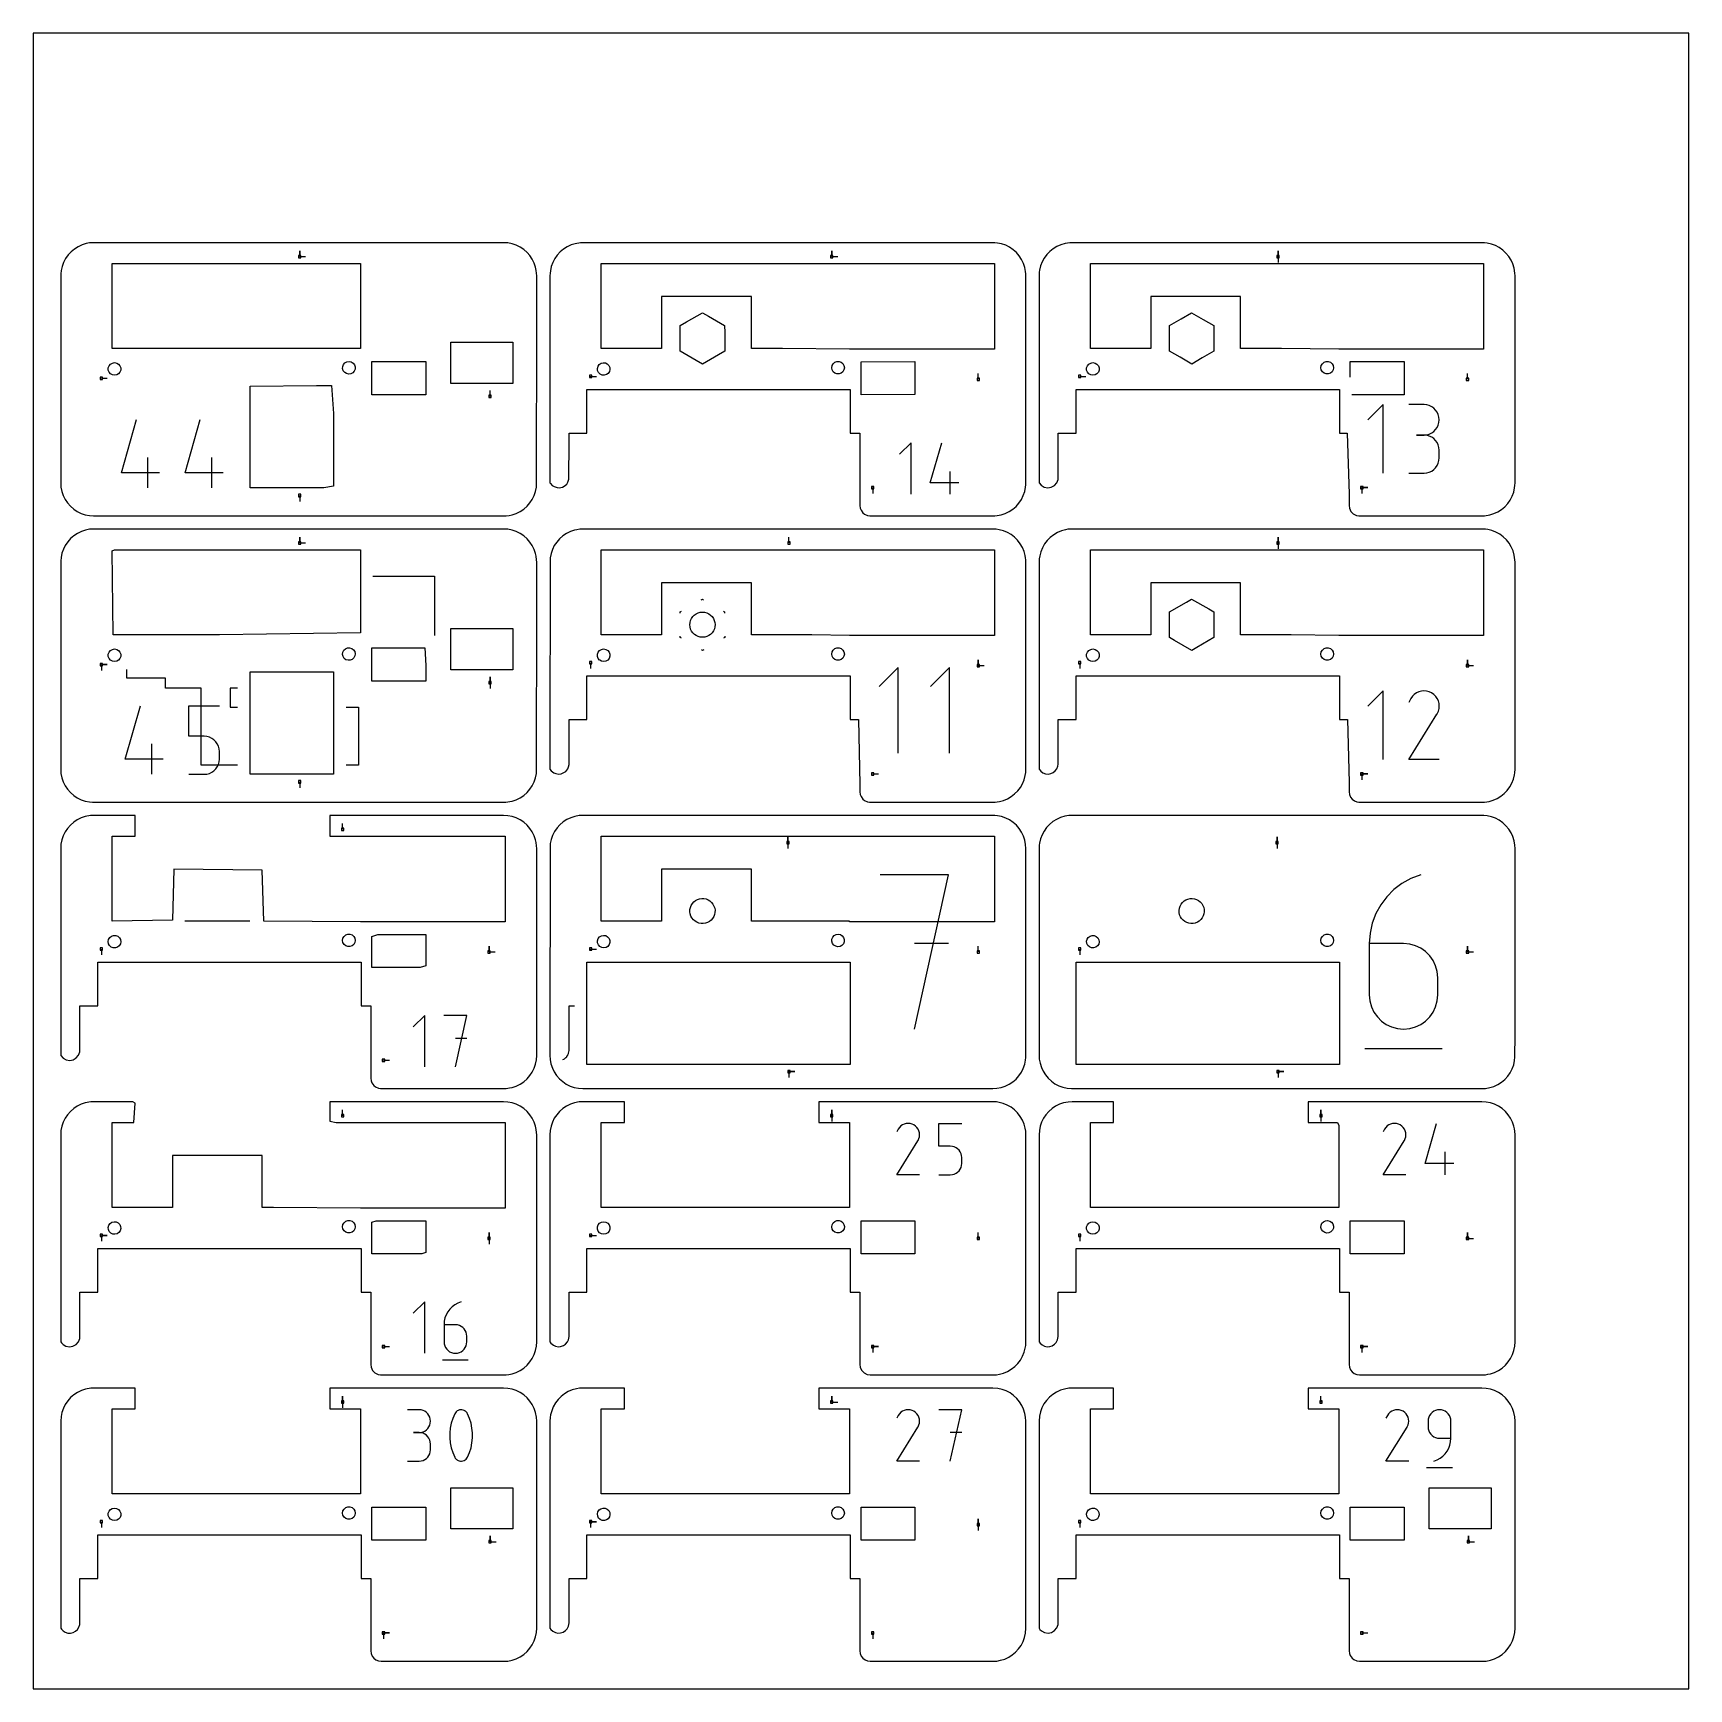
# Model space of a CAD drawing. Extents: x 0 to 400, y 0 to 400.
import ezdxf

# ---------------------------------------------------------------- set-up
doc = ezdxf.new("R2010")
doc.units = 0

msp = doc.modelspace()

# ---------------------------------------------------------------- linework, layer by layer
at = {"layer": 'annotation', "color": 1}
for p, q in [((64.405622, 346.001219), (64.405622, 347.429969)), ((64.405622, 346.001219), (64.405622, 347.429969)), ((64.405622, 347.429969), (64.405622, 346.001219)), ((64.405622, 346.001219), (65.834372, 346.001219)), ((192.938117, 346.001219), (192.938117, 347.429969)), ((192.938117, 346.001219), (192.938117, 347.429969)), ((192.938117, 347.429969), (192.938117, 346.001219)), ((192.938117, 346.001219), (194.366866, 346.001219)), ((300.755609, 346.001219), (300.755609, 347.429969)), ((300.755609, 346.001219), (300.755609, 347.429969)), ((300.755609, 347.429969), (300.755609, 346.001219)), ((300.755609, 346.001219), (300.755609, 344.572469)), ((318.198953, 320.632715), (318.436343, 320.632733)), ((318.198975, 320.553919), (318.198953, 320.632715)), ((318.198973, 316.897401), (318.198975, 320.553919)), ((318.436343, 320.632733), (331.198956, 320.632905)), ((331.198956, 320.632905), (331.199078, 320.554001)), ((331.199078, 320.554001), (331.198976, 312.699797)), ((16.500624, 316.605648), (17.929374, 316.605648)), ((134.675618, 317.081897), (136.104368, 317.081897)), ((228.342488, 316.367522), (228.342488, 317.796272)), ((252.850612, 317.081897), (254.279362, 317.081897)), ((346.517482, 316.367522), (346.517482, 317.796272)), ((110.405619, 312.237799), (110.405619, 313.666549)), ((330.98148, 312.632829), (318.593611, 312.632749)), ((331.199086, 312.632911), (330.98148, 312.632829)), ((331.198976, 312.699797), (331.199086, 312.632911)), ((326.123764, 310.271913), (322.441896, 306.589007)), ((326.123764, 293.710258), (326.123764, 310.271913)), ((336.011579, 310.252699), (332.333866, 310.252699)), ((336.673025, 310.193329), (336.011579, 310.252699)), ((337.295422, 310.022233), (336.673025, 310.193329)), ((337.868419, 309.749936), (337.295422, 310.022233)), ((338.381665, 309.386958), (337.868419, 309.749936)), ((338.824806, 308.943824), (338.381665, 309.386958)), ((339.187491, 308.431056), (338.824806, 308.943824)), ((339.459369, 307.859177), (339.187491, 308.431056)), ((21.314339, 293.798017), (24.98686, 306.677804)), ((36.720802, 293.798017), (40.393322, 306.677804)), ((338.381665, 303.763925), (338.824806, 304.207928)), ((338.824806, 304.207928), (339.187491, 304.721992)), ((339.187491, 304.721992), (339.459369, 305.29568)), ((339.630087, 307.238711), (339.459369, 307.859177)), ((339.459369, 305.29568), (339.630087, 305.918555)), ((339.689293, 306.580179), (339.630087, 307.238711)), ((339.630087, 305.918555), (339.689293, 306.580179)), ((339.689293, 306.580179), (339.689293, 306.580179)), ((212.088636, 301.013488), (209.327235, 298.251308)), ((212.088636, 288.592247), (212.088636, 301.013488)), ((216.746212, 291.353648), (219.500603, 301.013488)), ((336.011579, 302.897272), (334.170126, 302.897272)), ((334.170126, 302.897272), (336.011579, 302.897272)), ((336.011579, 302.897272), (336.673025, 302.956656)), ((336.673025, 302.837902), (336.011579, 302.897272)), ((336.011579, 302.897272), (336.011579, 302.897272)), ((336.673025, 302.956656), (337.295422, 303.127852)), ((337.295422, 302.666806), (336.673025, 302.837902)), ((337.295422, 303.127852), (337.868419, 303.40042)), ((337.868419, 302.394508), (337.295422, 302.666806)), ((337.868419, 303.40042), (338.381665, 303.763925)), ((338.381665, 302.031531), (337.868419, 302.394508)), ((338.824806, 301.588397), (338.381665, 302.031531)), ((339.187491, 301.075629), (338.824806, 301.588397)), ((339.459369, 300.50375), (339.187491, 301.075629)), ((339.630087, 299.883283), (339.459369, 300.50375)), ((27.753714, 290.116149), (27.753714, 297.471576)), ((43.160176, 290.116149), (43.160176, 297.471576)), ((339.187491, 295.531959), (339.459369, 296.10388)), ((339.459369, 296.10388), (339.630087, 296.724492)), ((339.689293, 299.224751), (339.630087, 299.883283)), ((339.630087, 296.724492), (339.689293, 297.383298)), ((339.689293, 297.383298), (339.689293, 299.224751)), ((339.689293, 299.224751), (339.689293, 299.224751)), ((30.510181, 293.798017), (21.314339, 293.798017)), ((45.916644, 293.798017), (36.720802, 293.798017)), ((221.575743, 288.592247), (221.575743, 294.108817)), ((332.333866, 293.710778), (336.011579, 293.710778)), ((336.011579, 293.710778), (336.673025, 293.770114)), ((336.011579, 293.710778), (336.011579, 293.710778)), ((336.673025, 293.770114), (337.295422, 293.941124)), ((337.295422, 293.941124), (337.868419, 294.21331)), ((337.868419, 294.21331), (338.381665, 294.576177)), ((338.381665, 294.576177), (338.824806, 295.019225)), ((338.824806, 295.019225), (339.187491, 295.531959)), ((64.405622, 288.300646), (64.405622, 286.871896)), ((202.819746, 290.205646), (202.819746, 288.776896)), ((223.643094, 291.353648), (216.746212, 291.353648)), ((320.99474, 290.205646), (322.42349, 290.205646)), ((320.99474, 290.205646), (322.42349, 290.205646)), ((322.42349, 290.205646), (320.99474, 290.205646)), ((320.99474, 290.205646), (320.99474, 288.776896)), ((64.405622, 276.826214), (64.405622, 278.254964)), ((64.405622, 276.826214), (64.405622, 278.254964)), ((64.405622, 278.254964), (64.405622, 276.826214)), ((64.405622, 276.826214), (65.834372, 276.826214)), ((182.580616, 276.826215), (182.580616, 278.254965)), ((300.755609, 276.826214), (300.755609, 278.254964)), ((300.755609, 276.826214), (300.755609, 278.254964)), ((300.755609, 278.254964), (300.755609, 276.826214)), ((300.755609, 276.826214), (300.755609, 275.397464)), ((82.058933, 268.772212), (94.579818, 268.772184)), ((94.579818, 268.772184), (96.985568, 268.772184)), ((96.985568, 268.772184), (96.985674, 265.797289)), ((96.985674, 265.797289), (96.985534, 254.457809)), ((156.323249, 260.169309), (156.603715, 260.332436)), ((156.324301, 259.841164), (156.323249, 260.169309)), ((161.398773, 263.121425), (161.682647, 263.286547)), ((161.682647, 263.286547), (161.964386, 263.125072)), ((166.777134, 260.366711), (167.061846, 260.203531)), ((167.061846, 260.203531), (167.062883, 259.879046)), ((156.343043, 253.96936), (156.342008, 254.293926)), ((156.627889, 253.806101), (156.343043, 253.96936)), ((167.081619, 254.003728), (166.801085, 253.840555)), ((167.080578, 254.331962), (167.081619, 254.003728)), ((161.722237, 250.886585), (161.440613, 251.047976)), ((162.00606, 251.051635), (161.722237, 250.886585)), ((228.342488, 247.192518), (228.342488, 248.621267)), ((228.342488, 247.192518), (228.342488, 248.621267)), ((228.342488, 248.621267), (228.342488, 247.192518)), ((346.517482, 247.192518), (346.517482, 248.621267)), ((346.517482, 247.192518), (346.517482, 248.621267)), ((346.517482, 248.621267), (346.517482, 247.192518)), ((16.500624, 247.430643), (17.929374, 247.430642)), ((16.500624, 247.430643), (17.929374, 247.430642)), ((17.929374, 247.430642), (16.500624, 247.430643)), ((16.500624, 247.430643), (16.500624, 246.001893)), ((22.622441, 244.13354), (22.622426, 246.256334)), ((22.884107, 244.133529), (22.622441, 244.13354)), ((24.081707, 244.13354), (22.884107, 244.133529)), ((31.944618, 244.133559), (24.081707, 244.13354)), ((31.985692, 244.133407), (31.944618, 244.133559)), ((31.985638, 242.03815), (31.985692, 244.133407)), ((110.405619, 243.062793), (110.405619, 244.491543)), ((110.405619, 243.062793), (110.405619, 244.491543)), ((110.405619, 244.491543), (110.405619, 243.062793)), ((134.675618, 247.906893), (134.675618, 246.478143)), ((209.008833, 246.761224), (204.406498, 242.157591)), ((209.008833, 226.059156), (209.008833, 246.761224)), ((221.374444, 246.761224), (216.772109, 242.157591)), ((221.374444, 226.059156), (221.374444, 246.761224)), ((228.342488, 247.192518), (229.771238, 247.192517)), ((252.850612, 247.906893), (252.850612, 246.478143)), ((346.517482, 247.192518), (347.946232, 247.192517)), ((31.985563, 241.772247), (31.985638, 242.03815)), ((40.383396, 241.772285), (31.985563, 241.772247)), ((40.62224, 241.772133), (40.383396, 241.772285)), ((40.622388, 241.76838), (40.62224, 241.772133)), ((40.62243, 223.645214), (40.622388, 241.76838)), ((47.622352, 241.772215), (47.622343, 241.768371)), ((47.622343, 241.768371), (47.622344, 237.257936)), ((48.026267, 241.772215), (47.622352, 241.772215)), ((49.394897, 241.772213), (48.026267, 241.772215)), ((110.405619, 243.062793), (110.405619, 241.634044)), ((326.122514, 241.096908), (322.440646, 237.414002)), ((326.122514, 224.535253), (326.122514, 241.096908)), ((333.670296, 240.252465), (333.210467, 239.798792)), ((334.192706, 240.612705), (333.670296, 240.252465)), ((334.763713, 240.875881), (334.192706, 240.612705)), ((335.369332, 241.038358), (334.763713, 240.875881)), ((335.995577, 241.096504), (335.369332, 241.038358)), ((336.628465, 241.046687), (335.995577, 241.096504)), ((337.254009, 240.885272), (336.628465, 241.046687)), ((337.858226, 240.608628), (337.254009, 240.885272)), ((338.398633, 240.224887), (337.858226, 240.608628)), ((337.858226, 240.608628), (337.858226, 240.608628)), ((338.850472, 239.7644), (338.398633, 240.224887)), ((22.234547, 224.623012), (25.907067, 237.502799)), ((37.641009, 230.127638), (37.641009, 237.502799)), ((37.641009, 237.502799), (44.996436, 237.502799)), ((47.622344, 237.257936), (47.62235, 237.133448)), ((47.62235, 237.133448), (47.637974, 237.133448)), ((47.637974, 237.133448), (48.026268, 237.133446)), ((48.026268, 237.133446), (49.394897, 237.133445)), ((75.594901, 237.133493), (77.92582, 237.133531)), ((77.92582, 237.133531), (78.622388, 237.133355)), ((78.622388, 237.133355), (78.622339, 237.04677)), ((78.622339, 237.04677), (78.622454, 223.133376)), ((332.827205, 239.25532), (332.344252, 238.328881)), ((333.210467, 239.798792), (332.827205, 239.25532)), ((339.209725, 239.24128), (338.850472, 239.7644)), ((339.195954, 235.577607), (339.476586, 236.180148)), ((339.472375, 238.669641), (339.209725, 239.24128)), ((339.634403, 238.063594), (339.472375, 238.669641)), ((339.476586, 236.180148), (339.640527, 236.804735)), ((339.691793, 237.437255), (339.634403, 238.063594)), ((339.640527, 236.804735), (339.691793, 237.437255)), ((332.333866, 224.535119), (339.130521, 235.476862)), ((339.130521, 235.476862), (339.138647, 235.486916)), ((339.130521, 235.476862), (339.130521, 235.476862)), ((339.138647, 235.486916), (339.146438, 235.497056)), ((339.146438, 235.497056), (339.153948, 235.507366)), ((339.153948, 235.507366), (339.161227, 235.517933)), ((339.161227, 235.517933), (339.168326, 235.528842)), ((339.168326, 235.528842), (339.175297, 235.540178)), ((339.175297, 235.540178), (339.182191, 235.552028)), ((339.182191, 235.552028), (339.18906, 235.564475)), ((339.18906, 235.564475), (339.195954, 235.577607)), ((339.195954, 235.577607), (339.195954, 235.577607)), ((28.673921, 220.941144), (28.673921, 228.296571)), ((41.318723, 230.127638), (37.641009, 230.127638)), ((41.979074, 230.06861), (41.318723, 230.127638)), ((42.60089, 229.89837), (41.979074, 230.06861)), ((43.173717, 229.627183), (42.60089, 229.89837)), ((43.687098, 229.265317), (43.173717, 229.627183)), ((44.130582, 228.823038), (43.687098, 229.265317)), ((44.493711, 228.310612), (44.130582, 228.823038)), ((44.766033, 227.738306), (44.493711, 228.310612)), ((31.430389, 224.623012), (22.234547, 224.623012)), ((44.937093, 227.116385), (44.766033, 227.738306)), ((44.937059, 223.961424), (44.996436, 224.623012)), ((44.996436, 226.455118), (44.937093, 227.116385)), ((44.996436, 224.623012), (44.996436, 226.455118)), ((44.996436, 226.455118), (44.996436, 226.455118)), ((339.689293, 224.535119), (332.333866, 224.535119)), ((37.641009, 220.941144), (41.318723, 220.941144)), ((40.622358, 223.133474), (40.62243, 223.645214)), ((43.575374, 223.133362), (40.622358, 223.133474)), ((41.318723, 220.941144), (41.978801, 221.000493)), ((41.318723, 220.941144), (41.318723, 220.941144)), ((41.978801, 221.000493), (42.600471, 221.171593)), ((42.600471, 221.171593), (43.173255, 221.444023)), ((43.173255, 221.444023), (43.686671, 221.807364)), ((43.700607, 223.133378), (43.575374, 223.133362)), ((43.686671, 221.807364), (44.13024, 222.251194)), ((44.364687, 223.133494), (43.700607, 223.133378)), ((44.13024, 222.251194), (44.493481, 222.765095)), ((49.394897, 223.133461), (44.364687, 223.133494)), ((44.493481, 222.765095), (44.765914, 223.338645)), ((44.765914, 223.338645), (44.937059, 223.961424)), ((77.925627, 223.133497), (75.5949, 223.13345)), ((78.622454, 223.133376), (77.925627, 223.133497)), ((202.819746, 221.030641), (204.248496, 221.030641)), ((320.99474, 221.030641), (322.42349, 221.030641)), ((320.99474, 221.030641), (322.42349, 221.030641)), ((322.42349, 221.030641), (320.99474, 221.030641)), ((320.99474, 221.030641), (320.99474, 219.601891)), ((64.405622, 219.125641), (64.405622, 217.696891)), ((74.763123, 207.651209), (74.763123, 209.079959)), ((137.234044, 185.933367), (137.233911, 205.984373)), ((137.233911, 205.984373), (137.914067, 205.984341)), ((137.914067, 205.984341), (143.613667, 205.984311)), ((143.613667, 205.984311), (227.093109, 205.984417)), ((182.342491, 204.417515), (182.342491, 205.846264)), ((182.342491, 204.417515), (182.342491, 205.846264)), ((182.342491, 205.846264), (182.342491, 204.417515)), ((182.342491, 204.417515), (182.342491, 202.988765)), ((227.093109, 205.984417), (230.40467, 205.984339)), ((230.40467, 205.984339), (232.234028, 205.984404)), ((232.234028, 205.984404), (232.233879, 204.904054)), ((232.233879, 204.904054), (232.233894, 185.316267)), ((300.517484, 204.417515), (300.517484, 205.846264)), ((300.517484, 204.417515), (300.517484, 205.846264)), ((300.517484, 205.846264), (300.517484, 204.417515)), ((300.517484, 204.417515), (300.517484, 202.988765)), ((171.69511, 198.017541), (151.842427, 198.017472)), ((151.842427, 198.017472), (151.842536, 196.965351)), ((151.842536, 196.965351), (151.842547, 185.484256)), ((173.514555, 198.017454), (171.69511, 198.017541)), ((173.514389, 186.536582), (173.514555, 198.017454)), ((221.171948, 196.649375), (204.601205, 196.649375)), ((212.887745, 159.385651), (221.171948, 196.649375)), ((335.217693, 196.649375), (332.847155, 195.760566)), ((335.217693, 196.649375), (335.217693, 196.649375)), ((328.714185, 193.086687), (326.996412, 191.361625)), ((330.671876, 194.563002), (328.714185, 193.086687)), ((332.847155, 195.760566), (330.671876, 194.563002)), ((325.540889, 189.417821), (324.369944, 187.285278)), ((326.996412, 191.361625), (325.540889, 189.417821)), ((52.339503, 185.48424), (36.667499, 185.48435)), ((137.233906, 185.484317), (137.234044, 185.933367)), ((138.460354, 185.48428), (137.233906, 185.484317)), ((151.842547, 185.484256), (138.460354, 185.48428)), ((173.514488, 185.484355), (173.514389, 186.536582)), ((195.24251, 185.48434), (173.514488, 185.484355)), ((197.234012, 185.484248), (195.24251, 185.48434)), ((197.233845, 185.325055), (197.234012, 185.484248)), ((197.233974, 185.316255), (197.233845, 185.325055)), ((199.063131, 185.316321), (197.233974, 185.316255)), ((232.233894, 185.316267), (199.063131, 185.316321)), ((323.505908, 184.994001), (322.971111, 182.573995)), ((324.369944, 187.285278), (323.505908, 184.994001)), ((221.171948, 180.055263), (212.887745, 180.055263)), ((322.971111, 182.573995), (322.787883, 180.055263)), ((322.787883, 180.055263), (322.787883, 167.669854)), ((331.062739, 180.055263), (322.787883, 180.055263)), ((332.550991, 179.922449), (331.062739, 180.055263)), ((16.500624, 178.731888), (16.500624, 177.303138)), ((110.167494, 178.017513), (110.167494, 179.446262)), ((110.167494, 178.017513), (110.167494, 179.446262)), ((110.167494, 179.446262), (110.167494, 178.017513)), ((110.167494, 178.017513), (111.596244, 178.017512)), ((134.675618, 178.731888), (136.104368, 178.731887)), ((228.342488, 178.017513), (228.342488, 179.446262)), ((252.850612, 178.731891), (252.850612, 177.303141)), ((333.951385, 179.539408), (332.550991, 179.922449)), ((335.240629, 178.929238), (333.951385, 179.539408)), ((336.39543, 178.115039), (335.240629, 178.929238)), ((337.392498, 177.119911), (336.39543, 178.115039)), ((338.20854, 175.966953), (337.392498, 177.119911)), ((346.517482, 178.017516), (346.517482, 179.446265)), ((346.517482, 178.017516), (346.517482, 179.446265)), ((346.517482, 179.446265), (346.517482, 178.017516)), ((346.517482, 178.017516), (347.946232, 178.017515)), ((338.820265, 174.679264), (338.20854, 175.966953)), ((339.20438, 173.279944), (338.820265, 174.679264)), ((339.337594, 171.792092), (339.20438, 173.279944)), ((339.337594, 167.669854), (339.337594, 171.792092)), ((339.337594, 171.792092), (339.337594, 171.792092)), ((129.47741, 164.793283), (129.477585, 165.017521)), ((129.477597, 154.318062), (129.47741, 164.793283)), ((129.477585, 165.017521), (129.587498, 165.017565)), ((129.587498, 165.017565), (130.788617, 165.017562)), ((322.787883, 167.669854), (322.787883, 167.669854)), ((322.787883, 167.669854), (322.921482, 166.18128)), ((322.921482, 166.18128), (323.306559, 164.780027)), ((323.306559, 164.780027), (323.919534, 163.48954)), ((338.20854, 163.48954), (338.820265, 164.780027)), ((338.820265, 164.780027), (339.20438, 166.18128)), ((339.20438, 166.18128), (339.337594, 167.669854)), ((94.600293, 162.663478), (91.838892, 159.901298)), ((94.600293, 150.242237), (94.600293, 162.663478)), ((104.78106, 162.663478), (99.257479, 162.663478)), ((102.019659, 150.242237), (104.78106, 162.663478)), ((323.919534, 163.48954), (324.736826, 162.333264)), ((324.736826, 162.333264), (325.734855, 161.334645)), ((325.734855, 161.334645), (326.890042, 160.517128)), ((326.890042, 160.517128), (328.178804, 159.90416)), ((333.951385, 159.90416), (335.240629, 160.517128)), ((335.240629, 160.517128), (336.39543, 161.334645)), ((336.39543, 161.334645), (337.392498, 162.333264)), ((337.392498, 162.333264), (338.20854, 163.48954)), ((104.78106, 157.132108), (102.019659, 157.132108)), ((328.178804, 159.90416), (329.577563, 159.519185)), ((329.577563, 159.519185), (331.062739, 159.385651)), ((331.062739, 159.385651), (332.550991, 159.519185)), ((331.062739, 159.385651), (331.062739, 159.385651)), ((332.550991, 159.519185), (333.951385, 159.90416)), ((127.959103, 152.026624), (128.247959, 152.165002)), ((128.247959, 152.165002), (128.334548, 152.226847)), ((128.334548, 152.226847), (128.599553, 152.415708)), ((128.599553, 152.415708), (128.674356, 152.491529)), ((128.674356, 152.491529), (128.90269, 152.723184)), ((128.90269, 152.723184), (128.963385, 152.810995)), ((128.963385, 152.810995), (129.148497, 153.078463)), ((129.148497, 153.078463), (129.193028, 153.175136)), ((129.193028, 153.175136), (129.32951, 153.470513)), ((129.32951, 153.470513), (129.356662, 153.573491)), ((129.356662, 153.573491), (129.440167, 153.887995)), ((129.440167, 153.887995), (129.468232, 154.211877)), ((129.468232, 154.211877), (129.473007, 154.264964)), ((129.473007, 154.264964), (129.474344, 154.282709)), ((129.474344, 154.282709), (129.475229, 154.291661)), ((129.475229, 154.291661), (129.475703, 154.296906)), ((129.475703, 154.296906), (129.476013, 154.300344)), ((129.476013, 154.300344), (129.477597, 154.318062)), ((321.751481, 154.727685), (340.383343, 154.727685)), ((84.644752, 151.855636), (86.073502, 151.855636)), ((182.580616, 149.135514), (184.009366, 149.135514)), ((182.580616, 149.135514), (184.009366, 149.135514)), ((184.009366, 149.135514), (182.580616, 149.135514)), ((182.580616, 149.135514), (182.580616, 147.706764)), ((300.755609, 149.135514), (302.184359, 149.135514)), ((300.755609, 149.135514), (302.184359, 149.135514)), ((302.184359, 149.135514), (300.755609, 149.135514)), ((300.755609, 149.135514), (300.755609, 147.706764)), ((74.763123, 138.476204), (74.763123, 139.904954)), ((192.938117, 138.476204), (192.938116, 137.047454)), ((192.938117, 138.476204), (192.938117, 139.904954)), ((192.938117, 138.476204), (192.938117, 139.904954)), ((192.938117, 139.904954), (192.938117, 138.476204)), ((210.033547, 136.254631), (209.641739, 135.98445)), ((210.461802, 136.452012), (210.033547, 136.254631)), ((210.916016, 136.57387), (210.461802, 136.452012)), ((211.3857, 136.61748), (210.916016, 136.57387)), ((211.860366, 136.580117), (211.3857, 136.61748)), ((212.329524, 136.459056), (211.860366, 136.580117)), ((212.782687, 136.251573), (212.329524, 136.459056)), ((213.187992, 135.963767), (212.782687, 136.251573)), ((212.782687, 136.251573), (212.782687, 136.251573)), ((218.81489, 131.086413), (218.81489, 136.617783)), ((218.81489, 136.617783), (224.331461, 136.617783)), ((311.11311, 138.476204), (311.11311, 139.904954)), ((311.11311, 138.476204), (311.11311, 139.904954)), ((311.11311, 139.904954), (311.11311, 138.476204)), ((311.11311, 138.476204), (311.11311, 137.047454)), ((327.518385, 136.254631), (327.126578, 135.98445)), ((327.94664, 136.452012), (327.518385, 136.254631)), ((328.400854, 136.57387), (327.94664, 136.452012)), ((328.870539, 136.61748), (328.400854, 136.57387)), ((329.345204, 136.580117), (328.870539, 136.61748)), ((329.814362, 136.459056), (329.345204, 136.580117)), ((330.267525, 136.251573), (329.814362, 136.459056)), ((330.67283, 135.963767), (330.267525, 136.251573)), ((330.267525, 136.251573), (330.267525, 136.251573)), ((336.299729, 126.957943), (339.054119, 136.617783)), ((208.639417, 124.196441), (213.736909, 132.402748)), ((209.009421, 135.236592), (208.647206, 134.541763)), ((209.296868, 135.644196), (209.009421, 135.236592)), ((209.641739, 135.98445), (209.296868, 135.644196)), ((213.526871, 135.618402), (213.187992, 135.963767)), ((213.796311, 135.226062), (213.526871, 135.618402)), ((213.736909, 132.402748), (213.743002, 132.410289)), ((213.736909, 132.402748), (213.736909, 132.402748)), ((213.743002, 132.410289), (213.748846, 132.417894)), ((213.748846, 132.417894), (213.754478, 132.425627)), ((213.754478, 132.425627), (213.759937, 132.433552)), ((213.759937, 132.433552), (213.765262, 132.441734)), ((213.765262, 132.441734), (213.77049, 132.450236)), ((213.77049, 132.450236), (213.775661, 132.459123)), ((213.775661, 132.459123), (213.780812, 132.468458)), ((213.780812, 132.468458), (213.785983, 132.478307)), ((213.785983, 132.478307), (213.996457, 132.930213)), ((213.785983, 132.478307), (213.785983, 132.478307)), ((213.993298, 134.797332), (213.796311, 135.226062)), ((214.11482, 134.342798), (213.993298, 134.797332)), ((213.996457, 132.930213), (214.119413, 133.398653)), ((214.157862, 133.873043), (214.11482, 134.342798)), ((214.119413, 133.398653), (214.157862, 133.873043)), ((326.124255, 124.196441), (331.221747, 132.402748)), ((326.494259, 135.236592), (326.132045, 134.541763)), ((326.781706, 135.644196), (326.494259, 135.236592)), ((327.126578, 135.98445), (326.781706, 135.644196)), ((331.01171, 135.618402), (330.67283, 135.963767)), ((331.281149, 135.226062), (331.01171, 135.618402)), ((331.221747, 132.402748), (331.227841, 132.410289)), ((331.221747, 132.402748), (331.221747, 132.402748)), ((331.227841, 132.410289), (331.233684, 132.417894)), ((331.233684, 132.417894), (331.239317, 132.425627)), ((331.239317, 132.425627), (331.244776, 132.433552)), ((331.244776, 132.433552), (331.2501, 132.441734)), ((331.2501, 132.441734), (331.255328, 132.450236)), ((331.255328, 132.450236), (331.260499, 132.459123)), ((331.260499, 132.459123), (331.26565, 132.468458)), ((331.26565, 132.468458), (331.270821, 132.478307)), ((331.270821, 132.478307), (331.481295, 132.930213)), ((331.270821, 132.478307), (331.270821, 132.478307)), ((331.478137, 134.797332), (331.281149, 135.226062)), ((331.599658, 134.342798), (331.478137, 134.797332)), ((331.481295, 132.930213), (331.604251, 133.398653)), ((331.642701, 133.873043), (331.599658, 134.342798)), ((331.604251, 133.398653), (331.642701, 133.873043)), ((221.573175, 131.086413), (218.81489, 131.086413)), ((222.068439, 131.042141), (221.573175, 131.086413)), ((222.534801, 130.914461), (222.068439, 131.042141)), ((222.964421, 130.711071), (222.534801, 130.914461)), ((223.349457, 130.439671), (222.964421, 130.711071)), ((223.682069, 130.107962), (223.349457, 130.439671)), ((223.954417, 129.723643), (223.682069, 130.107962)), ((224.158658, 129.294413), (223.954417, 129.723643)), ((224.286953, 128.827973), (224.158658, 129.294413)), ((224.331461, 128.332022), (224.286953, 128.827973)), ((224.331461, 126.957943), (224.331461, 128.332022)), ((224.331461, 128.332022), (224.331461, 128.332022)), ((341.129259, 124.196542), (341.129259, 129.713112)), ((214.155987, 124.196441), (208.639417, 124.196441)), ((218.81489, 124.196542), (221.573175, 124.196542)), ((221.573175, 124.196542), (222.068234, 124.241054)), ((221.573175, 124.196542), (221.573175, 124.196542)), ((222.068234, 124.241054), (222.534487, 124.369378)), ((222.534487, 124.369378), (222.964075, 124.573701)), ((222.964075, 124.573701), (223.349137, 124.846207)), ((223.349137, 124.846207), (223.681813, 125.17908)), ((223.681813, 125.17908), (223.954244, 125.564505)), ((223.954244, 125.564505), (224.158569, 125.994667)), ((224.158569, 125.994667), (224.286928, 126.461752)), ((224.286928, 126.461752), (224.331461, 126.957943)), ((331.640825, 124.196441), (326.124255, 124.196441)), ((343.19661, 126.957943), (336.299729, 126.957943)), ((16.500624, 109.556883), (17.929374, 109.556882)), ((16.500624, 109.556883), (17.929374, 109.556882)), ((17.929374, 109.556882), (16.500624, 109.556883)), ((16.500624, 109.556883), (16.500624, 108.128133)), ((110.167494, 108.842508), (110.167494, 110.271257)), ((110.167494, 108.842508), (110.167494, 110.271257)), ((110.167494, 110.271257), (110.167494, 108.842508)), ((110.167494, 108.842508), (110.167494, 107.413758)), ((134.675618, 109.556882), (136.104368, 109.556882)), ((228.342488, 108.842507), (228.342488, 110.271257)), ((252.850612, 109.556882), (252.850612, 108.128132)), ((346.517482, 108.842507), (346.517482, 110.271257)), ((346.517482, 108.842507), (346.517482, 110.271257)), ((346.517482, 110.271257), (346.517482, 108.842507)), ((346.517482, 108.842507), (347.946232, 108.842507)), ((94.603798, 93.488473), (91.842397, 90.726293)), ((94.603798, 81.067232), (94.603798, 93.488473)), ((101.236808, 92.300911), (100.664217, 91.72589)), ((101.889372, 92.793016), (101.236808, 92.300911)), ((102.614465, 93.192204), (101.889372, 92.793016)), ((103.404644, 93.488473), (102.614465, 93.192204)), ((103.404644, 93.488473), (103.404644, 93.488473)), ((99.32245, 88.79668), (99.261374, 87.957103)), ((99.500716, 89.603349), (99.32245, 88.79668)), ((99.788728, 90.367108), (99.500716, 89.603349)), ((100.179043, 91.077955), (99.788728, 90.367108)), ((100.664217, 91.72589), (100.179043, 91.077955)), ((99.261374, 87.957103), (99.261374, 83.828633)), ((102.019659, 87.957103), (99.261374, 87.957103)), ((102.515744, 87.912831), (102.019659, 87.957103)), ((102.982542, 87.785151), (102.515744, 87.912831)), ((103.412289, 87.581761), (102.982542, 87.785151)), ((103.797223, 87.310361), (103.412289, 87.581761)), ((104.129579, 86.978652), (103.797223, 87.310361)), ((104.401593, 86.594332), (104.129579, 86.978652)), ((104.605501, 86.165103), (104.401593, 86.594332)), ((104.73354, 85.698663), (104.605501, 86.165103)), ((104.777945, 85.202712), (104.73354, 85.698663)), ((104.777945, 83.828633), (104.777945, 85.202712)), ((104.777945, 85.202712), (104.777945, 85.202712)), ((84.644752, 82.680631), (86.073502, 82.680631)), ((99.261374, 83.828633), (99.261374, 83.828633)), ((99.261374, 83.828633), (99.305907, 83.332442)), ((99.305907, 83.332442), (99.434266, 82.865357)), ((99.434266, 82.865357), (99.638591, 82.435195)), ((99.638591, 82.435195), (99.911022, 82.04977)), ((99.911022, 82.04977), (100.243698, 81.716897)), ((100.243698, 81.716897), (100.62876, 81.444391)), ((100.62876, 81.444391), (101.058348, 81.240068)), ((101.058348, 81.240068), (101.524601, 81.111743)), ((101.524601, 81.111743), (102.019659, 81.067232)), ((102.019659, 81.067232), (102.515744, 81.111743)), ((102.019659, 81.067232), (102.019659, 81.067232)), ((102.515744, 81.111743), (102.982542, 81.240068)), ((102.982542, 81.240068), (103.412289, 81.444391)), ((103.412289, 81.444391), (103.797223, 81.716897)), ((103.797223, 81.716897), (104.129579, 82.04977)), ((104.129579, 82.04977), (104.401593, 82.435195)), ((104.401593, 82.435195), (104.605501, 82.865357)), ((104.605501, 82.865357), (104.73354, 83.332442)), ((104.73354, 83.332442), (104.777945, 83.828633)), ((202.819746, 82.68063), (204.248496, 82.68063)), ((202.819746, 82.68063), (204.248496, 82.68063)), ((204.248496, 82.68063), (202.819746, 82.68063)), ((202.819746, 82.68063), (202.819746, 81.25188)), ((320.99474, 82.68063), (322.42349, 82.68063)), ((320.99474, 82.68063), (322.42349, 82.68063)), ((322.42349, 82.68063), (320.99474, 82.68063)), ((320.99474, 82.68063), (320.99474, 81.25188)), ((98.915907, 79.514577), (105.126528, 79.514577)), ((74.763123, 69.301199), (74.763123, 70.729949)), ((74.763123, 69.301199), (74.763123, 70.729949)), ((74.763123, 70.729949), (74.763123, 69.301199)), ((74.763123, 69.301199), (74.763123, 67.87245)), ((192.938117, 69.301199), (192.938117, 70.729949)), ((192.938117, 69.301199), (192.938117, 70.729949)), ((192.938117, 70.729949), (192.938117, 69.301199)), ((192.938117, 69.301199), (194.366867, 69.301199)), ((311.113111, 69.301199), (311.113111, 70.729949)), ((93.234897, 67.428368), (90.476612, 67.428368)), ((93.730982, 67.38384), (93.234897, 67.428368)), ((94.19778, 67.255518), (93.730982, 67.38384)), ((94.627528, 67.051295), (94.19778, 67.255518)), ((95.012461, 66.779062), (94.627528, 67.051295)), ((95.344817, 66.446711), (95.012461, 66.779062)), ((95.616831, 66.062135), (95.344817, 66.446711)), ((95.820739, 65.633226), (95.616831, 66.062135)), ((95.948778, 65.167876), (95.820739, 65.633226)), ((95.820739, 63.710603), (95.948778, 64.177759)), ((95.993183, 64.673977), (95.948778, 65.167876)), ((95.948778, 64.177759), (95.993183, 64.673977)), ((95.993183, 64.673977), (95.993183, 64.673977)), ((101.009194, 64.187334), (100.771122, 63.011871)), ((101.366302, 65.339511), (101.009194, 64.187334)), ((101.842447, 66.459216), (101.366302, 65.339511)), ((102.00279, 66.725858), (101.842447, 66.459216)), ((101.842447, 66.459216), (101.842447, 66.459216)), ((102.20262, 66.953085), (102.00279, 66.725858)), ((102.435319, 67.138697), (102.20262, 66.953085)), ((102.694273, 67.280495), (102.435319, 67.138697)), ((102.972863, 67.37628), (102.694273, 67.280495)), ((103.264475, 67.423852), (102.972863, 67.37628)), ((103.562492, 67.421014), (103.264475, 67.423852)), ((103.860297, 67.365566), (103.562492, 67.421014)), ((104.151274, 67.255309), (103.860297, 67.365566)), ((104.262665, 67.196774), (104.151274, 67.255309)), ((104.151274, 67.255309), (104.151274, 67.255309)), ((104.369555, 67.129539), (104.262665, 67.196774)), ((104.471425, 67.054137), (104.369555, 67.129539)), ((104.567756, 66.971098), (104.471425, 67.054137)), ((104.658029, 66.880956), (104.567756, 66.971098)), ((104.741723, 66.784243), (104.658029, 66.880956)), ((104.818321, 66.68149), (104.741723, 66.784243)), ((104.887301, 66.57323), (104.818321, 66.68149)), ((104.948147, 66.459995), (104.887301, 66.57323)), ((105.426599, 65.337982), (104.948147, 66.459995)), ((104.948147, 66.459995), (104.948147, 66.459995)), ((105.785438, 64.184074), (105.426599, 65.337982)), ((106.024665, 63.007457), (105.785438, 64.184074)), ((209.005916, 66.061587), (208.643701, 65.366758)), ((209.293363, 66.469191), (209.005916, 66.061587)), ((209.638234, 66.809445), (209.293363, 66.469191)), ((210.030042, 67.079626), (209.638234, 66.809445)), ((210.458297, 67.277007), (210.030042, 67.079626)), ((210.912511, 67.398866), (210.458297, 67.277007)), ((211.382195, 67.442475), (210.912511, 67.398866)), ((211.856861, 67.405112), (211.382195, 67.442475)), ((212.326019, 67.284051), (211.856861, 67.405112)), ((212.779182, 67.076568), (212.326019, 67.284051)), ((213.184487, 66.788762), (212.779182, 67.076568)), ((212.779182, 67.076568), (212.779182, 67.076568)), ((213.523366, 66.443397), (213.184487, 66.788762)), ((213.792806, 66.051057), (213.523366, 66.443397)), ((213.989793, 65.622327), (213.792806, 66.051057)), ((214.111315, 65.167793), (213.989793, 65.622327)), ((213.992952, 63.755208), (214.115907, 64.223648)), ((214.154357, 64.698038), (214.111315, 65.167793)), ((214.115907, 64.223648), (214.154357, 64.698038)), ((224.334577, 67.442778), (218.810996, 67.442778)), ((221.573176, 55.021537), (224.334577, 67.442778)), ((327.184415, 66.061587), (326.8222, 65.366758)), ((327.471862, 66.469191), (327.184415, 66.061587)), ((327.816733, 66.809445), (327.471862, 66.469191)), ((328.208541, 67.079626), (327.816733, 66.809445)), ((328.636796, 67.277007), (328.208541, 67.079626)), ((329.09101, 67.398866), (328.636796, 67.277007)), ((329.560694, 67.442475), (329.09101, 67.398866)), ((330.03536, 67.405112), (329.560694, 67.442475)), ((330.504518, 67.284051), (330.03536, 67.405112)), ((330.957681, 67.076568), (330.504518, 67.284051)), ((331.362986, 66.788762), (330.957681, 67.076568)), ((330.957681, 67.076568), (330.957681, 67.076568)), ((331.701865, 66.443397), (331.362986, 66.788762)), ((331.971305, 66.051057), (331.701865, 66.443397)), ((332.168292, 65.622327), (331.971305, 66.051057)), ((332.289814, 65.167793), (332.168292, 65.622327)), ((332.171451, 63.755208), (332.294406, 64.223648)), ((332.332856, 64.698038), (332.289814, 65.167793)), ((332.294406, 64.223648), (332.332856, 64.698038)), ((337.033638, 65.176816), (336.989105, 64.680598)), ((336.989105, 64.680598), (336.989105, 63.299508)), ((337.161997, 65.643972), (337.033638, 65.176816)), ((337.366322, 66.074238), (337.161997, 65.643972)), ((337.638753, 66.459786), (337.366322, 66.074238)), ((337.971429, 66.792789), (337.638753, 66.459786)), ((338.356491, 67.065417), (337.971429, 66.792789)), ((338.786079, 67.269843), (338.356491, 67.065417)), ((339.252332, 67.39824), (338.786079, 67.269843)), ((339.74739, 67.442778), (339.252332, 67.39824)), ((340.243475, 67.39824), (339.74739, 67.442778)), ((339.74739, 67.442778), (339.74739, 67.442778)), ((340.710273, 67.269843), (340.243475, 67.39824)), ((341.14002, 67.065417), (340.710273, 67.269843)), ((341.524954, 66.792789), (341.14002, 67.065417)), ((341.85731, 66.459786), (341.524954, 66.792789)), ((342.129324, 66.074238), (341.85731, 66.459786)), ((342.333232, 65.643972), (342.129324, 66.074238)), ((342.461271, 65.176816), (342.333232, 65.643972)), ((342.505676, 64.680598), (342.461271, 65.176816)), ((342.505676, 60.538107), (342.505676, 64.680598)), ((342.505676, 64.680598), (342.505676, 64.680598)), ((93.234897, 61.911797), (91.853808, 61.911797)), ((91.853808, 61.911797), (93.234897, 61.911797)), ((93.234897, 61.911797), (93.730982, 61.956336)), ((93.730982, 61.86727), (93.234897, 61.911797)), ((93.234897, 61.911797), (93.234897, 61.911797)), ((93.730982, 61.956336), (94.19778, 62.084732)), ((94.19778, 61.738948), (93.730982, 61.86727)), ((94.19778, 62.084732), (94.627528, 62.289158)), ((94.627528, 61.534725), (94.19778, 61.738948)), ((94.627528, 62.289158), (95.012461, 62.561787)), ((95.012461, 61.262491), (94.627528, 61.534725)), ((95.012461, 62.561787), (95.344817, 62.894789)), ((95.344817, 60.930141), (95.012461, 61.262491)), ((95.344817, 62.894789), (95.616831, 63.280337)), ((95.616831, 60.545565), (95.344817, 60.930141)), ((95.616831, 63.280337), (95.820739, 63.710603)), ((95.820739, 60.116656), (95.616831, 60.545565)), ((95.948778, 59.651306), (95.820739, 60.116656)), ((100.771122, 63.011871), (100.652086, 61.822311)), ((100.652086, 61.822311), (100.652086, 60.627839)), ((100.652086, 60.627839), (100.771122, 59.437644)), ((106.144278, 61.81732), (106.024665, 63.007457)), ((106.024665, 59.43323), (106.144278, 60.622848)), ((106.144278, 60.622848), (106.144278, 61.81732)), ((208.635912, 55.021436), (213.733403, 63.227743)), ((213.733403, 63.227743), (213.739497, 63.235284)), ((213.733403, 63.227743), (213.733403, 63.227743)), ((213.739497, 63.235284), (213.745341, 63.242889)), ((213.745341, 63.242889), (213.750973, 63.250622)), ((213.750973, 63.250622), (213.756432, 63.258547)), ((213.756432, 63.258547), (213.761757, 63.266729)), ((213.761757, 63.266729), (213.766985, 63.275231)), ((213.766985, 63.275231), (213.772156, 63.284118)), ((213.772156, 63.284118), (213.777307, 63.293453)), ((213.777307, 63.293453), (213.782478, 63.303302)), ((213.782478, 63.303302), (213.992952, 63.755208)), ((213.782478, 63.303302), (213.782478, 63.303302)), ((224.334577, 61.911408), (221.573176, 61.911408)), ((326.814411, 55.021436), (331.911902, 63.227743)), ((331.911902, 63.227743), (331.917996, 63.235284)), ((331.911902, 63.227743), (331.911902, 63.227743)), ((331.917996, 63.235284), (331.92384, 63.242889)), ((331.92384, 63.242889), (331.929472, 63.250622)), ((331.929472, 63.250622), (331.934931, 63.258547)), ((331.934931, 63.258547), (331.940256, 63.266729)), ((331.940256, 63.266729), (331.945484, 63.275231)), ((331.945484, 63.275231), (331.950655, 63.284118)), ((331.950655, 63.284118), (331.955806, 63.293453)), ((331.955806, 63.293453), (331.960977, 63.303302)), ((331.960977, 63.303302), (332.171451, 63.755208)), ((331.960977, 63.303302), (331.960977, 63.303302)), ((336.989105, 63.299508), (336.989105, 63.299508)), ((336.989105, 63.299508), (337.033638, 62.803317)), ((337.033638, 62.803317), (337.161997, 62.336233)), ((337.161997, 62.336233), (337.366322, 61.90607)), ((337.366322, 61.90607), (337.638753, 61.520645)), ((337.638753, 61.520645), (337.971429, 61.187772)), ((337.971429, 61.187772), (338.356491, 60.915267)), ((338.356491, 60.915267), (338.786079, 60.710944)), ((338.786079, 60.710944), (339.252332, 60.582619)), ((339.252332, 60.582619), (339.74739, 60.538107)), ((339.74739, 60.538107), (342.505676, 60.538107)), ((342.444606, 59.700627), (342.505676, 60.538107)), ((95.012461, 55.670976), (95.344817, 56.003262)), ((95.344817, 56.003262), (95.616831, 56.387812)), ((95.616831, 56.387812), (95.820739, 56.816753)), ((95.820739, 56.816753), (95.948778, 57.282213)), ((95.993183, 59.157407), (95.948778, 59.651306)), ((95.948778, 57.282213), (95.993183, 57.776317)), ((95.993183, 57.776317), (95.993183, 59.157407)), ((95.993183, 59.157407), (95.993183, 59.157407)), ((100.771122, 59.437644), (101.009194, 58.260912)), ((101.009194, 58.260912), (101.366302, 57.10683)), ((101.366302, 57.10683), (101.842447, 55.984587)), ((104.948147, 55.985366), (105.426599, 57.105301)), ((105.426599, 57.105301), (105.785438, 58.257652)), ((105.785438, 58.257652), (106.024665, 59.43323)), ((339.879877, 55.712793), (340.531627, 56.203358)), ((340.531627, 56.203358), (341.103634, 56.777051)), ((341.103634, 56.777051), (341.588417, 57.423747)), ((341.588417, 57.423747), (341.978495, 58.133324)), ((341.978495, 58.133324), (342.266385, 58.895659)), ((342.266385, 58.895659), (342.444606, 59.700627)), ((90.476612, 55.021926), (93.234897, 55.021926)), ((93.234897, 55.021926), (93.730982, 55.066428)), ((93.234897, 55.021926), (93.234897, 55.021926)), ((93.730982, 55.066428), (94.19778, 55.194686)), ((94.19778, 55.194686), (94.627528, 55.398826)), ((94.627528, 55.398826), (95.012461, 55.670976)), ((101.842447, 55.984587), (101.842447, 55.984587)), ((101.842447, 55.984587), (101.903071, 55.871577)), ((101.903071, 55.871577), (101.971542, 55.763857)), ((101.971542, 55.763857), (102.047572, 55.661753)), ((102.047572, 55.661753), (102.130872, 55.565592)), ((102.130872, 55.565592), (102.221154, 55.475701)), ((102.221154, 55.475701), (102.31813, 55.392407)), ((102.31813, 55.392407), (102.42151, 55.316037)), ((102.42151, 55.316037), (102.531006, 55.246918)), ((102.531006, 55.246918), (102.64633, 55.185377)), ((102.64633, 55.185377), (102.64633, 55.185377)), ((102.64633, 55.185377), (102.935015, 55.077459)), ((102.935015, 55.077459), (103.231086, 55.023844)), ((103.231086, 55.023844), (103.527849, 55.022345)), ((103.527849, 55.022345), (103.818612, 55.070776)), ((103.818612, 55.070776), (104.09668, 55.166951)), ((104.09668, 55.166951), (104.355361, 55.308683)), ((104.355361, 55.308683), (104.587961, 55.493788)), ((104.587961, 55.493788), (104.787787, 55.720077)), ((104.787787, 55.720077), (104.948147, 55.985366)), ((104.948147, 55.985366), (104.948147, 55.985366)), ((214.152482, 55.021436), (208.635912, 55.021436)), ((332.330981, 55.021436), (326.814411, 55.021436)), ((336.644417, 53.468882), (342.855038, 53.468882)), ((338.367079, 55.021537), (339.155867, 55.315478)), ((338.367079, 55.021537), (338.367079, 55.021537)), ((339.155867, 55.315478), (339.879877, 55.712793)), ((16.500624, 40.381877), (16.500624, 38.953128)), ((134.675618, 40.381877), (136.104368, 40.381877)), ((134.675618, 40.381877), (136.104368, 40.381877)), ((136.104368, 40.381877), (134.675618, 40.381877)), ((134.675618, 40.381877), (134.675618, 38.953128)), ((228.342488, 39.667502), (228.342488, 41.096252)), ((228.342488, 39.667502), (228.342488, 41.096252)), ((228.342488, 41.096252), (228.342488, 39.667502)), ((252.850612, 40.381877), (252.850612, 38.953128)), ((110.405619, 35.537779), (110.405619, 36.966528)), ((110.405619, 35.537779), (110.405619, 36.966528)), ((110.405619, 36.966528), (110.405619, 35.537779)), ((228.342488, 39.667502), (228.342488, 38.238753)), ((346.755607, 35.537779), (346.755607, 36.966528)), ((346.755607, 35.537779), (346.755607, 36.966528)), ((346.755607, 36.966528), (346.755607, 35.537779)), ((110.405619, 35.537779), (111.834369, 35.537778)), ((346.755607, 35.537779), (348.184357, 35.537778)), ((84.644752, 13.505626), (86.073502, 13.505625)), ((84.644752, 13.505626), (86.073502, 13.505625)), ((86.073502, 13.505625), (84.644752, 13.505626)), ((84.644752, 13.505626), (84.644752, 12.076876)), ((202.819746, 13.505626), (202.819746, 12.076876)), ((320.99474, 13.505626), (322.42349, 13.505625))]:
    msp.add_line(p, q, dxfattribs=at)
at = {"layer": 'boundary', "color": 5}
for p, q in [((10.862036, 348.391666), (9.977759, 347.834862)), ((11.811427, 348.828285), (10.862036, 348.391666)), ((12.809685, 349.13725), (11.811427, 348.828285)), ((13.623286, 349.299085), (12.809685, 349.13725)), ((14.667502, 349.367525), (13.623286, 349.299085)), ((15.948894, 349.367525), (14.667502, 349.367525)), ((20.417421, 349.367525), (15.948894, 349.367525)), ((29.767596, 349.367525), (20.417421, 349.367525)), ((56.792217, 349.367525), (29.767596, 349.367525)), ((73.080664, 349.367525), (56.792217, 349.367525)), ((80.569676, 349.367525), (73.080664, 349.367525)), ((114.120824, 349.337813), (80.569676, 349.367525)), ((114.711707, 349.299085), (114.120824, 349.337813)), ((115.738047, 349.094934), (114.711707, 349.299085)), ((116.728969, 348.758563), (115.738047, 349.094934)), ((117.667495, 348.295731), (116.728969, 348.758563)), ((118.537591, 347.714356), (117.667495, 348.295731)), ((129.025148, 348.385807), (128.141738, 347.827502)), ((129.973876, 348.824027), (129.025148, 348.385807)), ((130.971686, 349.134665), (129.973876, 348.824027)), ((132.214094, 349.326338), (130.971686, 349.134665)), ((132.842496, 349.367525), (132.214094, 349.326338)), ((143.18248, 349.367525), (132.842496, 349.367525)), ((190.098578, 349.367525), (143.18248, 349.367525)), ((217.697864, 349.367525), (190.098578, 349.367525)), ((231.842494, 349.367525), (217.697864, 349.367525)), ((232.352092, 349.334124), (231.842494, 349.367525)), ((232.935867, 349.289305), (232.352092, 349.334124)), ((233.96051, 349.07882), (232.935867, 349.289305)), ((234.948922, 348.736391), (233.96051, 349.07882)), ((235.88417, 348.267881), (234.948922, 348.736391)), ((236.750274, 347.681303), (235.88417, 348.267881)), ((247.324884, 348.447322), (246.432377, 347.904774)), ((248.280574, 348.868735), (247.324884, 348.447322)), ((249.283092, 349.161799), (248.280574, 348.868735)), ((250.43535, 349.32937), (249.283092, 349.161799)), ((251.01749, 349.367525), (250.43535, 349.32937)), ((260.224808, 349.367525), (251.01749, 349.367525)), ((260.887488, 349.367525), (260.224808, 349.367525)), ((265.437475, 349.367525), (260.887488, 349.367525)), ((306.32749, 349.367525), (265.437475, 349.367525)), ((306.987001, 349.367525), (306.32749, 349.367525)), ((311.346744, 349.367525), (306.987001, 349.367525)), ((336.91418, 349.367525), (311.346744, 349.367525)), ((350.017488, 349.367525), (336.91418, 349.367525)), ((350.64693, 349.32627), (350.017488, 349.367525)), ((351.258359, 349.259966), (350.64693, 349.32627)), ((352.277911, 349.03048), (351.258359, 349.259966)), ((353.258793, 348.669876), (352.277911, 349.03048)), ((354.184208, 348.18433), (353.258793, 348.669876)), ((355.038334, 347.582145), (354.184208, 348.18433)), ((7.372398, 344.623532), (7.009814, 343.643474)), ((7.859805, 345.547878), (7.372398, 344.623532)), ((8.463692, 346.400696), (7.859805, 345.547878)), ((9.173726, 347.167398), (8.463692, 346.400696)), ((9.977759, 347.834862), (9.173726, 347.167398)), ((119.324347, 347.024381), (118.537591, 347.714356)), ((120.014324, 346.237617), (119.324347, 347.024381)), ((120.595696, 345.367527), (120.014324, 346.237617)), ((121.058531, 344.428994), (120.595696, 345.367527)), ((121.394902, 343.438078), (121.058531, 344.428994)), ((125.541533, 344.611651), (125.180549, 343.63093)), ((126.027439, 345.536863), (125.541533, 344.611651)), ((126.629951, 346.390736), (126.027439, 345.536863)), ((127.338759, 347.158664), (126.629951, 346.390736)), ((128.141738, 347.827502), (127.338759, 347.158664)), ((237.532393, 346.986692), (236.750274, 347.681303)), ((238.217168, 346.195936), (237.532393, 346.986692)), ((238.792862, 345.322568), (238.217168, 346.195936)), ((239.249639, 344.381525), (238.792862, 345.322568)), ((239.579676, 343.388913), (239.249639, 344.381525)), ((243.778043, 344.736393), (243.400251, 343.762634)), ((244.279704, 345.652508), (243.778043, 344.736393)), ((244.89665, 346.495306), (244.279704, 345.652508)), ((245.618323, 347.250369), (244.89665, 346.495306)), ((246.432377, 347.904774), (245.618323, 347.250369)), ((355.806545, 346.873624), (355.038334, 347.582145)), ((356.475712, 346.070893), (355.806545, 346.873624)), ((357.034371, 345.187689), (356.475712, 346.070893)), ((357.472973, 344.239118), (357.034371, 345.187689)), ((357.784008, 343.241414), (357.472973, 344.239118)), ((6.696545, 341.810651), (6.6675, 336.026052)), ((6.778258, 342.624475), (6.696545, 341.810651)), ((7.009814, 343.643474), (6.778258, 342.624475)), ((121.545263, 342.68215), (121.394902, 343.438078)), ((121.627876, 341.971959), (121.545263, 342.68215)), ((121.667494, 341.367526), (121.627876, 341.971959)), ((121.667494, 330.514233), (121.667494, 341.367526)), ((124.883682, 341.995924), (124.842494, 341.367526)), ((124.842494, 341.367526), (124.842494, 299.581369)), ((124.950668, 342.611482), (124.883682, 341.995924)), ((125.180549, 343.63093), (124.950668, 342.611482)), ((239.775684, 342.386725), (239.579676, 343.388913)), ((239.809086, 341.877125), (239.775684, 342.386725)), ((239.842487, 341.367526), (239.809086, 341.877125)), ((239.842487, 303.568122), (239.842487, 341.367526)), ((243.074722, 342.240731), (243.017487, 341.367526)), ((243.017487, 341.367526), (243.017487, 298.366546)), ((243.152795, 342.747895), (243.074722, 342.240731)), ((243.400251, 343.762634), (243.152795, 342.747895)), ((357.976224, 341.99697), (357.784008, 343.241414)), ((358.017481, 341.367526), (357.976224, 341.99697)), ((358.017481, 302.669918), (358.017481, 341.367526)), ((6.6675, 336.026052), (6.6675, 295.803009)), ((121.63778, 290.914198), (121.667494, 330.514233)), ((133.788617, 305.753082), (133.788617, 313.897401)), ((133.788617, 313.897401), (145.551204, 313.897401)), ((145.551204, 313.897401), (188.832442, 313.897401)), ((188.832442, 313.897401), (195.292367, 313.897401)), ((195.292367, 313.897401), (197.418617, 313.897401)), ((197.418617, 313.897401), (197.418617, 305.753082)), ((251.963611, 305.40026), (251.963611, 313.897401)), ((251.963611, 313.897401), (262.642355, 313.897401)), ((262.642355, 313.897401), (307.798593, 313.897401)), ((307.798593, 313.897401), (313.663281, 313.897401)), ((313.663281, 313.897401), (315.593611, 313.897401)), ((315.593611, 313.897401), (315.593611, 305.40026)), ((133.788617, 303.367524), (133.788617, 305.753082)), ((197.418617, 305.753082), (197.418617, 303.367524)), ((251.96361, 303.367524), (251.963611, 305.40026)), ((315.593611, 305.40026), (315.593611, 303.367524)), ((129.440215, 292.237909), (129.477512, 301.376455)), ((129.477512, 301.376455), (129.477512, 303.367524)), ((129.477512, 303.367524), (130.454199, 303.367524)), ((130.454199, 303.367524), (133.788617, 303.367524)), ((197.418617, 303.367524), (199.201806, 303.367524)), ((199.201806, 303.367524), (199.724121, 303.367524)), ((199.724121, 303.367524), (199.724121, 289.124138)), ((239.842487, 291.367521), (239.842487, 303.568122)), ((247.60059, 292.182833), (247.652506, 301.670933)), ((247.652506, 301.670933), (247.652506, 303.367524)), ((247.652506, 303.367524), (248.484741, 303.367524)), ((248.484741, 303.367524), (251.96361, 303.367524)), ((315.593611, 303.367524), (317.45405, 303.367524)), ((317.45405, 303.367524), (317.899115, 288.642487)), ((358.017481, 291.367521), (358.017481, 302.669918)), ((124.842494, 299.581369), (124.842494, 291.367521)), ((243.017487, 298.366546), (243.017487, 291.367521)), ((6.6675, 295.803009), (6.6675, 291.367521)), ((129.183246, 291.503778), (129.440215, 292.237909)), ((247.291011, 291.38152), (247.60059, 292.182833)), ((6.6675, 291.367521), (6.735943, 290.323315)), ((6.735943, 290.323315), (6.940091, 289.296973)), ((6.940091, 289.296973), (7.276462, 288.306054)), ((7.276462, 288.306054), (7.739297, 287.367524)), ((120.595696, 287.367524), (121.058531, 288.306054)), ((121.058531, 288.306054), (121.394902, 289.296973)), ((121.394902, 289.296973), (121.599051, 290.323315)), ((121.599051, 290.323315), (121.63778, 290.914198)), ((124.842494, 291.367521), (124.982637, 291.176775)), ((124.982637, 291.176775), (125.409974, 290.720653)), ((125.409974, 290.720653), (125.844419, 290.446202)), ((125.844419, 290.446202), (126.582104, 290.199631)), ((126.582104, 290.199631), (127.095474, 290.176754)), ((127.095474, 290.176754), (127.858334, 290.328469)), ((127.858334, 290.328469), (128.315472, 290.563192)), ((128.315472, 290.563192), (128.902681, 291.073256)), ((128.902681, 291.073256), (129.183246, 291.503778)), ((199.724121, 289.124138), (199.724121, 285.867522)), ((238.74284, 287.325844), (239.211353, 288.261095)), ((239.211353, 288.261095), (239.553783, 289.249504)), ((239.553783, 289.249504), (239.764265, 290.274149)), ((239.764265, 290.274149), (239.809086, 290.857923)), ((239.809086, 290.857923), (239.842487, 291.367521)), ((243.017487, 291.367521), (243.54383, 290.760083)), ((243.54383, 290.760083), (244.286092, 290.327661)), ((244.286092, 290.327661), (245.131008, 290.172532)), ((245.131008, 290.172532), (245.978465, 290.313074)), ((245.978465, 290.313074), (246.728077, 290.732641)), ((246.728077, 290.732641), (247.291011, 291.38152)), ((317.899115, 288.642487), (317.899115, 285.867522)), ((356.834283, 287.200801), (357.319832, 288.126216)), ((357.319832, 288.126216), (357.680436, 289.107096)), ((357.680436, 289.107096), (357.90992, 290.126651)), ((357.90992, 290.126651), (357.976224, 290.73808)), ((357.976224, 290.73808), (358.017481, 291.367521)), ((7.739297, 287.367524), (8.320675, 286.497434)), ((8.320675, 286.497434), (9.010647, 285.71067)), ((9.010647, 285.71067), (9.797408, 285.020693)), ((9.797408, 285.020693), (10.667498, 284.439318)), ((10.667498, 284.439318), (11.606031, 283.976489)), ((116.728969, 283.976489), (117.667496, 284.439318)), ((117.667496, 284.439318), (118.537591, 285.020693)), ((118.537591, 285.020693), (119.324347, 285.71067)), ((119.324347, 285.71067), (120.014324, 286.497435)), ((120.014324, 286.497435), (120.595696, 287.367524)), ((199.724121, 285.867522), (199.809304, 285.220474)), ((199.809304, 285.220474), (200.009141, 284.723003)), ((200.009141, 284.723003), (200.456351, 284.099755)), ((200.456351, 284.099755), (200.87815, 283.768851)), ((234.856494, 283.960375), (235.79753, 284.417146)), ((235.79753, 284.417146), (236.670904, 284.992842)), ((236.670904, 284.992842), (237.461652, 285.677617)), ((237.461652, 285.677617), (238.156265, 286.459745)), ((238.156265, 286.459745), (238.74284, 287.325844)), ((317.899115, 285.867522), (317.976944, 285.262175)), ((317.976944, 285.262175), (318.330059, 284.470254)), ((318.330059, 284.470254), (318.932734, 283.846861)), ((352.889079, 283.912034), (353.837646, 284.350632)), ((353.837646, 284.350632), (354.720854, 284.909292)), ((354.720854, 284.909292), (355.523579, 285.578459)), ((355.523579, 285.578459), (356.232101, 286.346677)), ((356.232101, 286.346677), (356.834283, 287.200801)), ((11.606031, 283.976489), (12.596947, 283.640114)), ((12.596947, 283.640114), (13.623286, 283.435963)), ((13.623286, 280.12408), (12.673273, 279.935111)), ((13.623286, 283.435963), (14.573521, 283.37368)), ((14.667502, 280.19252), (13.623286, 280.12408)), ((14.573521, 283.37368), (15.28847, 283.36752)), ((15.657464, 280.19252), (14.667502, 280.19252)), ((15.28847, 283.36752), (78.51527, 283.36752)), ((19.109704, 280.19252), (15.657464, 280.19252)), ((31.336855, 280.19252), (19.109704, 280.19252)), ((52.215209, 280.19252), (31.336855, 280.19252)), ((73.515484, 280.19252), (52.215209, 280.19252)), ((83.308806, 280.19252), (73.515484, 280.19252)), ((78.51527, 283.36752), (82.943381, 283.36752)), ((82.943381, 283.36752), (83.522917, 283.36752)), ((114.083307, 280.165267), (83.308806, 280.19252)), ((83.522917, 283.36752), (85.062386, 283.36752)), ((85.062386, 283.36752), (113.6675, 283.36752)), ((113.6675, 283.36752), (114.271932, 283.407138)), ((114.711707, 280.12408), (114.083307, 280.165267)), ((114.271932, 283.407138), (114.98212, 283.489752)), ((115.738047, 279.919929), (114.711707, 280.12408)), ((114.98212, 283.489752), (115.738047, 283.640114)), ((115.738047, 283.640114), (116.728969, 283.976489)), ((131.380923, 280.041063), (130.77194, 279.919929)), ((132.108075, 280.144384), (131.380923, 280.041063)), ((132.842496, 280.19252), (132.108075, 280.144384)), ((140.586399, 280.19252), (132.842496, 280.19252)), ((142.472493, 280.19252), (140.586399, 280.19252)), ((155.422485, 280.19252), (142.472493, 280.19252)), ((185.032495, 280.19252), (155.422485, 280.19252)), ((186.909568, 280.19252), (185.032495, 280.19252)), ((199.318093, 280.19252), (186.909568, 280.19252)), ((220.821831, 280.19252), (199.318093, 280.19252)), ((200.87815, 283.768851), (201.577069, 283.452708)), ((201.577069, 283.452708), (202.102478, 283.372831)), ((202.102478, 283.372831), (222.519975, 283.36752)), ((231.842494, 280.19252), (220.821831, 280.19252)), ((222.519975, 283.36752), (231.842494, 283.36752)), ((231.842494, 283.36752), (232.352092, 283.400922)), ((232.636592, 280.140473), (231.842494, 280.19252)), ((232.352092, 283.400922), (232.861691, 283.434324)), ((233.378361, 280.026283), (232.636592, 280.140473)), ((232.861691, 283.434324), (233.863875, 283.630335)), ((234.387733, 279.758793), (233.378361, 280.026283)), ((233.863875, 283.630335), (234.856494, 283.960375)), ((249.419504, 280.013929), (248.412278, 279.738437)), ((249.973273, 280.12408), (249.419504, 280.013929)), ((250.481613, 280.157397), (249.973273, 280.12408)), ((251.01749, 280.19252), (250.481613, 280.157397)), ((259.4931, 280.19252), (251.01749, 280.19252)), ((260.767487, 280.19252), (259.4931, 280.19252)), ((269.517477, 280.19252), (260.767487, 280.19252)), ((304.76749, 280.19252), (269.517477, 280.19252)), ((306.035781, 280.19252), (304.76749, 280.19252)), ((314.419915, 280.19252), (306.035781, 280.19252)), ((337.955502, 280.19252), (314.419915, 280.19252)), ((318.932734, 283.846861), (319.712273, 283.46719)), ((319.712273, 283.46719), (320.260912, 283.373555)), ((320.260912, 283.373555), (341.381289, 283.36752)), ((350.017488, 280.19252), (337.955502, 280.19252)), ((341.381289, 283.36752), (350.017488, 283.36752)), ((350.017488, 283.36752), (350.64693, 283.408777)), ((350.886619, 280.135555), (350.017488, 280.19252)), ((350.64693, 283.408777), (351.891371, 283.600996)), ((351.405856, 280.055622), (350.886619, 280.135555)), ((352.420319, 279.807134), (351.405856, 280.055622)), ((351.891371, 283.600996), (352.889079, 283.912034)), ((7.782533, 276.257228), (7.310882, 275.323785)), ((8.371987, 277.121121), (7.782533, 276.257228)), ((9.069156, 277.900688), (8.371987, 277.121121)), ((9.862114, 278.582586), (9.069156, 277.900688)), ((10.737294, 279.155145), (9.862114, 278.582586)), ((11.679723, 279.608573), (10.737294, 279.155145)), ((12.673273, 279.935111), (11.679723, 279.608573)), ((116.728969, 279.583558), (115.738047, 279.919929)), ((117.667495, 279.120726), (116.728969, 279.583558)), ((118.537591, 278.539351), (117.667495, 279.120726)), ((119.324347, 277.849376), (118.537591, 278.539351)), ((120.014324, 277.062612), (119.324347, 277.849376)), ((120.595696, 276.192522), (120.014324, 277.062612)), ((121.058531, 275.253989), (120.595696, 276.192522)), ((125.914291, 276.192522), (125.451456, 275.253989)), ((126.495669, 277.062612), (125.914291, 276.192522)), ((127.18564, 277.849376), (126.495669, 277.062612)), ((127.972402, 278.53935), (127.18564, 277.849376)), ((128.842492, 279.120726), (127.972402, 278.53935)), ((129.781025, 279.583558), (128.842492, 279.120726)), ((130.77194, 279.919929), (129.781025, 279.583558)), ((235.353556, 279.361842), (234.387733, 279.758793)), ((236.259301, 278.842223), (235.353556, 279.361842)), ((237.089474, 278.208824), (236.259301, 278.842223)), ((237.829868, 277.472483), (237.089474, 278.208824)), ((238.467819, 276.645802), (237.829868, 277.472483)), ((238.992407, 275.742926), (238.467819, 276.645802)), ((244.356976, 276.593148), (243.839559, 275.686129)), ((244.988355, 277.424872), (244.356976, 276.593148)), ((245.722893, 278.16707), (244.988355, 277.424872)), ((246.548022, 278.80704), (245.722893, 278.16707)), ((247.449626, 279.333833), (246.548022, 278.80704)), ((248.412278, 279.738437), (247.449626, 279.333833)), ((353.393672, 279.428357), (352.420319, 279.807134)), ((354.309251, 278.925774), (353.393672, 279.428357)), ((355.151401, 278.307982), (354.309251, 278.925774)), ((355.905704, 277.585551), (355.151401, 278.307982)), ((356.559263, 276.770845), (355.905704, 277.585551)), ((357.100886, 275.877805), (356.559263, 276.770845)), ((6.689939, 272.534865), (6.6675, 268.06587)), ((6.751125, 273.313057), (6.689939, 272.534865)), ((6.965106, 274.336765), (6.751125, 273.313057)), ((7.310882, 275.323785), (6.965106, 274.336765)), ((121.394902, 274.263073), (121.058531, 275.253989)), ((121.515924, 273.654643), (121.394902, 274.263073)), ((121.631155, 272.746932), (121.515924, 273.654643)), ((121.667494, 272.192521), (121.631155, 272.746932)), ((121.667494, 262.237431), (121.667494, 272.192521)), ((124.874586, 272.682132), (124.842494, 226.761895)), ((124.910937, 273.236731), (124.874586, 272.682132)), ((125.115085, 274.263073), (124.910937, 273.236731)), ((125.451456, 275.253989), (125.115085, 274.263073)), ((239.394661, 274.779299), (238.992407, 275.742926)), ((239.667692, 273.771413), (239.394661, 274.779299)), ((239.774044, 273.236731), (239.667692, 273.771413)), ((239.807788, 272.721921), (239.774044, 273.236731)), ((239.842487, 272.192521), (239.807788, 272.721921)), ((239.842487, 231.698506), (239.842487, 272.192521)), ((243.070174, 272.996332), (243.017487, 272.192521)), ((243.017487, 272.192521), (243.017487, 227.976718)), ((243.179929, 273.709302), (243.070174, 272.996332)), ((243.444958, 274.719333), (243.179929, 273.709302)), ((243.839559, 275.686129), (243.444958, 274.719333)), ((357.521314, 274.921706), (357.100886, 275.877805)), ((357.813347, 273.918911), (357.521314, 274.921706)), ((357.979503, 272.771943), (357.813347, 273.918911)), ((358.017481, 272.192521), (357.979503, 272.771943)), ((358.017481, 232.596709), (358.017481, 272.192521)), ((6.6675, 268.06587), (6.6675, 236.99084)), ((121.640239, 221.77671), (121.667494, 262.237431)), ((133.788617, 235.51961), (133.788617, 244.722396)), ((133.788617, 244.722396), (142.299677, 244.722396)), ((142.299677, 244.722396), (191.205915, 244.722396)), ((191.205915, 244.722396), (195.880126, 244.722396)), ((195.880126, 244.722396), (197.418617, 244.722396)), ((197.418617, 244.722396), (197.418617, 235.51961)), ((251.963611, 235.872432), (251.963611, 244.722396)), ((251.963611, 244.722396), (261.558513, 244.722396)), ((261.558513, 244.722396), (308.589751, 244.722396)), ((308.589751, 244.722396), (313.8592, 244.722396)), ((313.8592, 244.722396), (315.593611, 244.722396)), ((315.593611, 244.722396), (315.593611, 235.872432)), ((6.6675, 236.99084), (6.6675, 222.192516)), ((129.46235, 223.318249), (129.477512, 233.084884)), ((129.477512, 233.084884), (129.477512, 234.192519)), ((129.477512, 234.192519), (130.020845, 234.192519)), ((130.020845, 234.192519), (133.788617, 234.192519)), ((133.788617, 234.192519), (133.788617, 235.51961)), ((197.418617, 235.51961), (197.418617, 234.192519)), ((197.418617, 234.192519), (199.433556, 234.192519)), ((199.433556, 234.192519), (199.724121, 218.504179)), ((247.642909, 223.382453), (247.652506, 232.790406)), ((247.652506, 232.790406), (247.652506, 234.192519)), ((247.652506, 234.192519), (248.34029, 234.192519)), ((248.34029, 234.192519), (251.96361, 234.192519)), ((251.96361, 234.192519), (251.963611, 235.872432)), ((315.593611, 235.872432), (315.593611, 234.192519)), ((315.593611, 234.192519), (317.5313, 234.192519)), ((317.5313, 234.192519), (317.899115, 218.98583)), ((358.017481, 222.192516), (358.017481, 232.596709)), ((239.842487, 222.192516), (239.842487, 231.698506)), ((124.842494, 226.761895), (124.842494, 222.192516)), ((243.017487, 227.976718), (243.017487, 222.192516)), ((6.6675, 222.192516), (6.735943, 221.14831)), ((6.735943, 221.14831), (6.940091, 220.121968)), ((6.940091, 220.121968), (7.276462, 219.131049)), ((121.058531, 219.131049), (121.394902, 220.121968)), ((121.394902, 220.121968), (121.599051, 221.14831)), ((121.599051, 221.14831), (121.640239, 221.77671)), ((124.842494, 222.192516), (125.166655, 221.778868)), ((125.166655, 221.778868), (125.768533, 221.304929)), ((125.768533, 221.304929), (126.255157, 221.10648)), ((126.255157, 221.10648), (127.01285, 220.993408)), ((127.01285, 220.993408), (127.53383, 221.062406)), ((127.53383, 221.062406), (128.247858, 221.339968)), ((128.247858, 221.339968), (128.666054, 221.658248)), ((128.666054, 221.658248), (129.148445, 222.253371)), ((129.148445, 222.253371), (129.353751, 222.737146)), ((129.353751, 222.737146), (129.46235, 223.318249)), ((239.40876, 219.647276), (239.676249, 220.656649)), ((239.676249, 220.656649), (239.790438, 221.398419)), ((239.790438, 221.398419), (239.842487, 222.192516)), ((243.017487, 222.192516), (243.442739, 221.681973)), ((243.442739, 221.681973), (243.943527, 221.304929)), ((243.943527, 221.304929), (244.565986, 221.072472)), ((244.565986, 221.072472), (245.187843, 220.993408)), ((245.187843, 220.993408), (245.843644, 221.100237)), ((245.843644, 221.100237), (246.422851, 221.339968)), ((246.422851, 221.339968), (246.939358, 221.757961)), ((246.939358, 221.757961), (247.323438, 222.253371)), ((247.323438, 222.253371), (247.564667, 222.872487)), ((247.564667, 222.872487), (247.642909, 223.382453)), ((357.632095, 219.789684), (357.880581, 220.804148)), ((357.880581, 220.804148), (357.960514, 221.323386)), ((357.960514, 221.323386), (358.017481, 222.192516)), ((7.276462, 219.131049), (7.739297, 218.192519)), ((7.739297, 218.192519), (8.320675, 217.322429)), ((8.320675, 217.322429), (9.010647, 216.535665)), ((9.010647, 216.535665), (9.797408, 215.845688)), ((118.537591, 215.845688), (119.324347, 216.535665)), ((119.324347, 216.535665), (120.014324, 217.322429)), ((120.014324, 217.322429), (120.595696, 218.192519)), ((120.595696, 218.192519), (121.058531, 219.131049)), ((199.724121, 218.504179), (199.724121, 216.692517)), ((199.724121, 216.692517), (199.809304, 216.045469)), ((199.809304, 216.045469), (200.01114, 215.544536)), ((236.295773, 215.567185), (237.122452, 216.205137)), ((237.122452, 216.205137), (237.85879, 216.945536)), ((237.85879, 216.945536), (238.492189, 217.77571)), ((238.492189, 217.77571), (239.011808, 218.681454)), ((239.011808, 218.681454), (239.40876, 219.647276)), ((317.899115, 218.98583), (317.899115, 216.692517)), ((317.899115, 216.692517), (317.984297, 216.045469)), ((317.984297, 216.045469), (318.258096, 215.419892)), ((354.595811, 215.650736), (355.410512, 216.304295)), ((355.410512, 216.304295), (356.132942, 217.058604)), ((356.132942, 217.058604), (356.750733, 217.900753)), ((356.750733, 217.900753), (357.253317, 218.816333)), ((357.253317, 218.816333), (357.632095, 219.789684)), ((9.797408, 215.845688), (10.667498, 215.264313)), ((10.667498, 215.264313), (11.606031, 214.801483)), ((11.606031, 214.801483), (12.596947, 214.465109)), ((12.596947, 214.465109), (13.623286, 214.260958)), ((13.623286, 214.260958), (14.353948, 214.213067)), ((14.353948, 214.213067), (16.739266, 214.192515)), ((16.739266, 214.192515), (65.586259, 214.192515)), ((65.586259, 214.192515), (80.35997, 214.192515)), ((80.35997, 214.192515), (82.293502, 214.192515)), ((82.293502, 214.192515), (87.429706, 214.192515)), ((87.429706, 214.192515), (113.6675, 214.192515)), ((113.6675, 214.192515), (114.22191, 214.228854)), ((114.22191, 214.228854), (115.129618, 214.344086)), ((115.129618, 214.344086), (115.738047, 214.465109)), ((115.738047, 214.465109), (116.728969, 214.801483)), ((116.728969, 214.801483), (117.667496, 215.264313)), ((117.667496, 215.264313), (118.537591, 215.845688)), ((200.01114, 215.544536), (200.456351, 214.92475)), ((200.456351, 214.92475), (200.881613, 214.591847)), ((200.881613, 214.591847), (201.577069, 214.277702)), ((201.577069, 214.277702), (202.08878, 214.198424)), ((202.08878, 214.198424), (224.578936, 214.192515)), ((224.578936, 214.192515), (231.842494, 214.192515)), ((231.842494, 214.192515), (232.371893, 214.227215)), ((232.371893, 214.227215), (232.886701, 214.260958)), ((232.886701, 214.260958), (233.421381, 214.367312)), ((233.421381, 214.367312), (234.42927, 214.640346)), ((234.42927, 214.640346), (235.392896, 215.042598)), ((235.392896, 215.042598), (236.295773, 215.567185)), ((318.258096, 215.419892), (318.631345, 214.92475)), ((318.631345, 214.92475), (319.18125, 214.519884)), ((319.18125, 214.519884), (319.752063, 214.277702)), ((319.752063, 214.277702), (320.2849, 214.197502)), ((320.2849, 214.197502), (342.06761, 214.192515)), ((342.06761, 214.192515), (350.017488, 214.192515)), ((350.017488, 214.192515), (350.596908, 214.230493)), ((350.596908, 214.230493), (351.743873, 214.396652)), ((351.743873, 214.396652), (352.746671, 214.688687)), ((352.746671, 214.688687), (353.702768, 215.109113)), ((353.702768, 215.109113), (354.595811, 215.650736)), ((9.010647, 208.674371), (8.320676, 207.887607)), ((9.797408, 209.364346), (9.010647, 208.674371)), ((10.667498, 209.945721), (9.797408, 209.364346)), ((11.606031, 210.408552), (10.667498, 209.945721)), ((12.596947, 210.744924), (11.606031, 210.408552)), ((13.900312, 210.967232), (12.596947, 210.744924)), ((14.667502, 211.017515), (13.900312, 210.967232)), ((23.817496, 211.017515), (14.667502, 211.017515)), ((24.667501, 211.017515), (23.817496, 211.017515)), ((24.667501, 210.46701), (24.667501, 211.017515)), ((24.667501, 205.984334), (24.667501, 210.46701)), ((96.398903, 211.017515), (71.667498, 211.017515)), ((71.667498, 211.017515), (71.667498, 206.534839)), ((113.667501, 211.017515), (96.398903, 211.017515)), ((114.711708, 210.949075), (113.667501, 211.017515)), ((115.738047, 210.744924), (114.711708, 210.949075)), ((116.728969, 210.408552), (115.738047, 210.744924)), ((117.667496, 209.94572), (116.728969, 210.408552)), ((118.537591, 209.364345), (117.667496, 209.94572)), ((119.324347, 208.674371), (118.537591, 209.364345)), ((120.014324, 207.887607), (119.324347, 208.674371)), ((127.283986, 208.760618), (126.581916, 207.985952)), ((128.081163, 209.437017), (127.283986, 208.760618)), ((128.959808, 210.003575), (128.081163, 209.437017)), ((129.904889, 210.450599), (128.959808, 210.003575)), ((130.900233, 210.770443), (129.904889, 210.450599)), ((131.928807, 210.95763), (130.900233, 210.770443)), ((132.842496, 211.017515), (131.928807, 210.95763)), ((137.65957, 211.017515), (132.842496, 211.017515)), ((141.99249, 211.017515), (137.65957, 211.017515)), ((171.742493, 211.017515), (141.99249, 211.017515)), ((178.792493, 211.017515), (171.742493, 211.017515)), ((183.10469, 211.017515), (178.792493, 211.017515)), ((211.610779, 211.017515), (183.10469, 211.017515)), ((224.987121, 211.017515), (211.610779, 211.017515)), ((232.336461, 210.985139), (224.987121, 211.017515)), ((232.942013, 210.938073), (232.336461, 210.985139)), ((233.966443, 210.726796), (232.942013, 210.938073)), ((234.954542, 210.38361), (233.966443, 210.726796)), ((235.889381, 209.914389), (234.954542, 210.38361)), ((236.754985, 209.327161), (235.889381, 209.914389)), ((237.536525, 208.631971), (236.754985, 209.327161)), ((238.220649, 207.840716), (237.536525, 208.631971)), ((244.848615, 208.090522), (244.239229, 207.241923)), ((245.563549, 208.852323), (244.848615, 208.090522)), ((246.371802, 209.514289), (245.563549, 208.852323)), ((247.259544, 210.06509), (246.371802, 209.514289)), ((248.211587, 210.495306), (247.259544, 210.06509)), ((249.211639, 210.797577), (248.211587, 210.495306)), ((250.242589, 210.966726), (249.211639, 210.797577)), ((251.01749, 211.017515), (250.242589, 210.966726)), ((255.102856, 211.017515), (251.01749, 211.017515)), ((260.047483, 211.017515), (255.102856, 211.017515)), ((293.997488, 211.017515), (260.047483, 211.017515)), ((295.407486, 211.017515), (293.997488, 211.017515)), ((300.328464, 211.017515), (295.407486, 211.017515)), ((332.858944, 211.017515), (300.328464, 211.017515)), ((344.203437, 211.017515), (332.858944, 211.017515)), ((350.436422, 210.990057), (344.203437, 211.017515)), ((351.264504, 210.908734), (350.436422, 210.990057)), ((352.283845, 210.678455), (351.264504, 210.908734)), ((353.264413, 210.317095), (352.283845, 210.678455)), ((354.189418, 209.830838), (353.264413, 210.317095)), ((355.043046, 209.228003), (354.189418, 209.830838)), ((355.810677, 208.518903), (355.043046, 209.228003)), ((356.479193, 207.715673), (355.810677, 208.518903)), ((6.735943, 204.061726), (6.6675, 203.017516)), ((6.940091, 205.088068), (6.735943, 204.061726)), ((7.276462, 206.078984), (6.940091, 205.088068)), ((7.739298, 207.017517), (7.276462, 206.078984)), ((8.320676, 207.887607), (7.739298, 207.017517)), ((19.05894, 190.746343), (19.05894, 205.984334)), ((19.05894, 205.984334), (24.146709, 205.984334)), ((24.146709, 205.984334), (24.667501, 205.984334)), ((71.667498, 206.534839), (71.667498, 205.984334)), ((71.667498, 205.984334), (74.026037, 205.984334)), ((74.026037, 205.984334), (92.619947, 205.984334)), ((92.619947, 205.984334), (114.058943, 205.984334)), ((114.058943, 205.984334), (114.058943, 193.324242)), ((120.595696, 207.017517), (120.014324, 207.887607)), ((121.058531, 206.078984), (120.595696, 207.017517)), ((121.394902, 205.088068), (121.058531, 206.078984)), ((121.520814, 204.455055), (121.394902, 205.088068)), ((121.626715, 203.639665), (121.520814, 204.455055)), ((124.936455, 204.190019), (124.872438, 203.474358)), ((125.157131, 205.211933), (124.936455, 204.190019)), ((125.509311, 206.1963), (125.157131, 205.211933)), ((125.986964, 207.126278), (125.509311, 206.1963)), ((126.581916, 207.985952), (125.986964, 207.126278)), ((238.795633, 206.966937), (238.220649, 207.840716)), ((239.251653, 206.025581), (238.795633, 206.966937)), ((239.580898, 205.032757), (239.251653, 206.025581)), ((239.777733, 204.005451), (239.580898, 205.032757)), ((239.842488, 203.017516), (239.777733, 204.005451)), ((243.138583, 204.326431), (243.068278, 203.792412)), ((243.376833, 205.343637), (243.138583, 204.326431)), ((243.74582, 206.321042), (243.376833, 205.343637)), ((244.239229, 207.241923), (243.74582, 206.321042)), ((357.037142, 206.832058), (356.479193, 207.715673)), ((357.474987, 205.883174), (357.037142, 206.832058)), ((357.785231, 204.885258), (357.474987, 205.883174)), ((357.962563, 203.855385), (357.785231, 204.885258)), ((6.6675, 203.017516), (6.6675, 164.875827)), ((121.667494, 203.017516), (121.626715, 203.639665)), ((121.667494, 167.912723), (121.667494, 203.017516)), ((124.872438, 203.474358), (124.842494, 154.7666)), ((239.842487, 158.930686), (239.842488, 203.017516)), ((243.034418, 203.275814), (243.017488, 162.095852)), ((243.068278, 203.792412), (243.034418, 203.275814)), ((358.017481, 203.017516), (357.962563, 203.855385)), ((358.017481, 158.032482), (358.017481, 203.017516)), ((34.015273, 198.017517), (33.667499, 185.685455)), ((55.339503, 197.816395), (34.015273, 198.017517)), ((55.720132, 185.484333), (55.339503, 197.816395)), ((114.058943, 193.324242), (114.058943, 185.316232)), ((19.05894, 185.484333), (19.05894, 190.746343)), ((33.667499, 185.685455), (19.05894, 185.484333)), ((79.058933, 185.316232), (55.720132, 185.484333)), ((100.497929, 185.316232), (79.058933, 185.316232)), ((114.058943, 185.316232), (100.497929, 185.316232)), ((15.613623, 168.46154), (15.613623, 175.547391)), ((15.613623, 175.547391), (30.627736, 175.547391)), ((30.627736, 175.547391), (68.283976, 175.547391)), ((68.283976, 175.547391), (76.529616, 175.547391)), ((76.529616, 175.547391), (79.243624, 175.547391)), ((79.243624, 175.547391), (79.243624, 168.46154)), ((15.613623, 165.017514), (15.613623, 168.46154)), ((79.243624, 168.46154), (79.243624, 165.017514)), ((6.6675, 164.875827), (6.6675, 153.017511)), ((11.302519, 162.143012), (11.302519, 165.017514)), ((11.302519, 165.017514), (12.712559, 165.017514)), ((12.712559, 165.017514), (15.613623, 165.017514)), ((79.243624, 165.017514), (80.795062, 165.017514)), ((80.795062, 165.017514), (81.549127, 165.017514)), ((81.549127, 165.017514), (81.549127, 152.219082)), ((121.667494, 153.017511), (121.667494, 167.912723)), ((11.265221, 153.887899), (11.302519, 162.143012)), ((243.017488, 162.095852), (243.017488, 153.017511)), ((239.81011, 152.523545), (239.842487, 158.930686)), ((357.990022, 152.598578), (358.017481, 158.032482)), ((6.6675, 153.017511), (7.23498, 152.370643)), ((7.23498, 152.370643), (7.988174, 151.954505)), ((9.683341, 151.978459), (10.424484, 152.415717)), ((10.424484, 152.415717), (10.973451, 153.078366)), ((10.973451, 153.078366), (11.265221, 153.887899)), ((81.549127, 152.219082), (81.549127, 147.517512)), ((121.599051, 151.973305), (121.667494, 153.017511)), ((124.842494, 154.7666), (124.842494, 153.017511)), ((124.842494, 153.017511), (124.908543, 152.009833)), ((124.908543, 152.009833), (125.107943, 150.982866)), ((239.763043, 151.917994), (239.81011, 152.523545)), ((243.017488, 153.017511), (243.073504, 152.162898)), ((243.073504, 152.162898), (243.253012, 151.133313)), ((357.908698, 151.770495), (357.990022, 152.598578)), ((7.988174, 151.954505), (8.837856, 151.818403)), ((8.837856, 151.818403), (9.683341, 151.978459)), ((119.324347, 147.36066), (120.014324, 148.147424)), ((120.014324, 148.147424), (120.595696, 149.017514)), ((120.595696, 149.017514), (121.058531, 149.956044)), ((121.058531, 149.956044), (121.394902, 150.946963)), ((121.394902, 150.946963), (121.599051, 151.973305)), ((125.107943, 150.982866), (125.439689, 149.990708)), ((125.439689, 149.990708), (125.8981, 149.050346)), ((125.8981, 149.050346), (126.475332, 148.177862)), ((126.475332, 148.177862), (127.161504, 147.388182)), ((237.456941, 147.323476), (238.152134, 148.105024)), ((238.152134, 148.105024), (238.739359, 148.970623)), ((238.739359, 148.970623), (239.208582, 149.905465)), ((239.208582, 149.905465), (239.551769, 150.89356)), ((239.551769, 150.89356), (239.763043, 151.917994)), ((243.253012, 151.133313), (243.565376, 150.135962)), ((243.565376, 150.135962), (244.00525, 149.18792)), ((244.00525, 149.18792), (244.565104, 148.305404)), ((244.565104, 148.305404), (245.235358, 147.50351)), ((356.227969, 147.991956), (356.830802, 148.84558)), ((356.830802, 148.84558), (357.317061, 149.770586)), ((357.317061, 149.770586), (357.678422, 150.751153)), ((357.678422, 150.751153), (357.908698, 151.770495)), ((81.549127, 147.517512), (81.63431, 146.870464)), ((81.63431, 146.870464), (81.832148, 146.376456)), ((81.832148, 146.376456), (82.281358, 145.749745)), ((82.281358, 145.749745), (82.699694, 145.42084)), ((82.699694, 145.42084), (83.402076, 145.102697)), ((83.402076, 145.102697), (83.908634, 145.023644)), ((83.908634, 145.023644), (102.286021, 145.01751)), ((102.286021, 145.01751), (113.6675, 145.01751)), ((113.6675, 145.01751), (114.289648, 145.058289)), ((114.289648, 145.058289), (115.105036, 145.164191)), ((115.105036, 145.164191), (115.738047, 145.290104)), ((115.738047, 145.290104), (116.728969, 145.626478)), ((116.728969, 145.626478), (117.667496, 146.089308)), ((117.667496, 146.089308), (118.537592, 146.670683)), ((118.537592, 146.670683), (119.324347, 147.36066)), ((127.161504, 147.388182), (127.94488, 146.694819)), ((127.94488, 146.694819), (128.812055, 146.109645)), ((128.812055, 146.109645), (129.748193, 145.642669)), ((129.748193, 145.642669), (130.737277, 145.301871)), ((130.737277, 145.301871), (131.762377, 145.093095)), ((131.762377, 145.093095), (132.805968, 145.019904)), ((132.805968, 145.019904), (134.285288, 145.01751)), ((134.285288, 145.01751), (139.896148, 145.01751)), ((139.896148, 145.01751), (198.155187, 145.01751)), ((198.155187, 145.01751), (201.336228, 145.01751)), ((201.336228, 145.01751), (203.260227, 145.01751)), ((203.260227, 145.01751), (227.324218, 145.01751)), ((227.324218, 145.01751), (231.842494, 145.01751)), ((231.842494, 145.01751), (232.830427, 145.082265)), ((232.830427, 145.082265), (233.857729, 145.279102)), ((233.857729, 145.279102), (234.85056, 145.608351)), ((234.85056, 145.608351), (235.79191, 146.064365)), ((235.79191, 146.064365), (236.665694, 146.639351)), ((236.665694, 146.639351), (237.456941, 147.323476)), ((245.235358, 147.50351), (246.004546, 146.795959)), ((246.004546, 146.795959), (246.859506, 146.194866)), ((246.859506, 146.194866), (247.785612, 145.710513)), ((247.785612, 145.710513), (248.767017, 145.351179)), ((248.767017, 145.351179), (249.786925, 145.12302)), ((249.786925, 145.12302), (250.827895, 145.029937)), ((250.827895, 145.029937), (258.506044, 145.01751)), ((258.506044, 145.01751), (287.628228, 145.01751)), ((287.628228, 145.01751), (299.280019, 145.01751)), ((299.280019, 145.01751), (315.790655, 145.01751)), ((315.790655, 145.01751), (325.77683, 145.01751)), ((325.77683, 145.01751), (346.185532, 145.01751)), ((346.185532, 145.01751), (350.017488, 145.01751)), ((350.017488, 145.01751), (350.855355, 145.072429)), ((350.855355, 145.072429), (351.885225, 145.249763)), ((351.885225, 145.249763), (352.883146, 145.560009)), ((352.883146, 145.560009), (353.832026, 145.99785)), ((353.832026, 145.99785), (354.715644, 146.5558)), ((354.715644, 146.5558), (355.518868, 147.224317)), ((355.518868, 147.224317), (356.227969, 147.991956)), ((9.797408, 140.18934), (9.010647, 139.499366)), ((10.667498, 140.770715), (9.797408, 140.18934)), ((11.606031, 141.233548), (10.667498, 140.770715)), ((12.596947, 141.569919), (11.606031, 141.233548)), ((13.946574, 141.795259), (12.596947, 141.569919)), ((14.667502, 141.84251), (13.946574, 141.795259)), ((24.108926, 141.84251), (14.667502, 141.84251)), ((24.667501, 141.480749), (24.108926, 141.84251)), ((24.325266, 136.809329), (24.667501, 141.480749)), ((97.440226, 141.84251), (71.667498, 141.84251)), ((71.667498, 141.84251), (71.667498, 137.17109)), ((113.667501, 141.84251), (97.440226, 141.84251)), ((114.711708, 141.77407), (113.667501, 141.84251)), ((115.738047, 141.569919), (114.711708, 141.77407)), ((116.728969, 141.233548), (115.738047, 141.569919)), ((117.667496, 140.770716), (116.728969, 141.233548)), ((118.537591, 140.18934), (117.667496, 140.770716)), ((119.324347, 139.499366), (118.537591, 140.18934)), ((127.972402, 140.189341), (127.18564, 139.499366)), ((128.842492, 140.770715), (127.972402, 140.189341)), ((129.781025, 141.233547), (128.842492, 140.770715)), ((130.771941, 141.569919), (129.781025, 141.233547)), ((131.880962, 141.779489), (130.771941, 141.569919)), ((132.842496, 141.84251), (131.880962, 141.779489)), ((139.661052, 141.84251), (132.842496, 141.84251)), ((142.842494, 141.84251), (139.661052, 141.84251)), ((142.842494, 139.782051), (142.842494, 141.84251)), ((206.243318, 141.84251), (189.842492, 141.84251)), ((189.842492, 141.84251), (189.842492, 138.869788)), ((231.842494, 141.84251), (206.243318, 141.84251)), ((232.764773, 141.782061), (231.842494, 141.84251)), ((233.366069, 141.678718), (232.764773, 141.782061)), ((234.375866, 141.412811), (233.366069, 141.678718)), ((235.342316, 141.017375), (234.375866, 141.412811)), ((236.248881, 140.499175), (235.342316, 141.017375)), ((237.080052, 139.867077), (236.248881, 140.499175)), ((246.147396, 140.189341), (245.360634, 139.499366)), ((247.017486, 140.770715), (246.147396, 140.189341)), ((247.956019, 141.233547), (247.017486, 140.770715)), ((248.946934, 141.569919), (247.956019, 141.233547)), ((250.01486, 141.776795), (248.946934, 141.569919)), ((251.01749, 141.84251), (250.01486, 141.776795)), ((258.127476, 141.84251), (251.01749, 141.84251)), ((261.017488, 141.84251), (258.127476, 141.84251)), ((261.017488, 139.970795), (261.017488, 141.84251)), ((325.459634, 141.84251), (308.017485, 141.84251)), ((308.017485, 141.84251), (308.017485, 138.681044)), ((350.017488, 141.84251), (325.459634, 141.84251)), ((351.061695, 141.77407), (350.017488, 141.84251)), ((352.088034, 141.569919), (351.061695, 141.77407)), ((353.078956, 141.233548), (352.088034, 141.569919)), ((354.017483, 140.770715), (353.078956, 141.233548)), ((354.887579, 140.18934), (354.017483, 140.770715)), ((355.674334, 139.499366), (354.887579, 140.18934)), ((7.276462, 136.903979), (6.940091, 135.913063)), ((7.739298, 137.842512), (7.276462, 136.903979)), ((8.320675, 138.712602), (7.739298, 137.842512)), ((9.010647, 139.499366), (8.320675, 138.712602)), ((19.05894, 121.036555), (19.05894, 136.809329)), ((19.05894, 136.809329), (24.325266, 136.809329)), ((71.667498, 137.17109), (73.217396, 136.809329)), ((73.217396, 136.809329), (94.798811, 136.809329)), ((94.798811, 136.809329), (114.058943, 136.809329)), ((114.058943, 136.809329), (114.058943, 125.435893)), ((120.014324, 138.712602), (119.324347, 139.499366)), ((120.595696, 137.842512), (120.014324, 138.712602)), ((121.058531, 136.903979), (120.595696, 137.842512)), ((121.394903, 135.913063), (121.058531, 136.903979)), ((125.451456, 136.903979), (125.115085, 135.913063)), ((125.914291, 137.842512), (125.451456, 136.903979)), ((126.495669, 138.712602), (125.914291, 137.842512)), ((127.18564, 139.499366), (126.495669, 138.712602)), ((137.233934, 125.849598), (137.233934, 136.809329)), ((137.233934, 136.809329), (140.893247, 136.809329)), ((140.893247, 136.809329), (142.842494, 136.809329)), ((142.842494, 136.809329), (142.842494, 139.782051)), ((189.842492, 138.869788), (189.842492, 136.809329)), ((189.842492, 136.809329), (196.484874, 136.809329)), ((196.484874, 136.809329), (197.233927, 136.809329)), ((197.233927, 136.809329), (197.233927, 135.17438)), ((237.821605, 139.131895), (237.080052, 139.867077)), ((238.460857, 138.306213), (237.821605, 139.131895)), ((238.986864, 137.404155), (238.460857, 138.306213)), ((239.390632, 136.441156), (238.986864, 137.404155)), ((239.665247, 135.433694), (239.390632, 136.441156)), ((243.62645, 136.903979), (243.290079, 135.913063)), ((244.089285, 137.842512), (243.62645, 136.903979)), ((244.670663, 138.712602), (244.089285, 137.842512)), ((245.360634, 139.499366), (244.670663, 138.712602)), ((255.408928, 125.314815), (255.408928, 136.809329)), ((255.408928, 136.809329), (259.246797, 136.809329)), ((259.246797, 136.809329), (261.017488, 136.809329)), ((261.017488, 136.809329), (261.017488, 139.970795)), ((308.017485, 138.681044), (308.017485, 136.809329)), ((308.017485, 136.809329), (315.081606, 136.809329)), ((315.081606, 136.809329), (315.40892, 136.094904)), ((315.40892, 136.094904), (315.40892, 116.309328)), ((356.364312, 138.712602), (355.674334, 139.499366)), ((356.945684, 137.842512), (356.364312, 138.712602)), ((357.408519, 136.903979), (356.945684, 137.842512)), ((357.74489, 135.913063), (357.408519, 136.903979)), ((6.735943, 134.886721), (6.6675, 133.842511)), ((6.6675, 133.842511), (6.6675, 94.485999)), ((6.940091, 135.913063), (6.735943, 134.886721)), ((121.550153, 135.132552), (121.394903, 135.913063)), ((121.629174, 134.427143), (121.550153, 135.132552)), ((121.667494, 133.842511), (121.629174, 134.427143)), ((121.667494, 97.839514), (121.667494, 133.842511)), ((124.910937, 134.886721), (124.842494, 133.842511)), ((124.842494, 133.842511), (124.842494, 105.419404)), ((125.115085, 135.913063), (124.910937, 134.886721)), ((197.233927, 135.17438), (197.233927, 116.309328)), ((239.782036, 134.764792), (239.665247, 135.433694)), ((239.842487, 133.842511), (239.782036, 134.764792)), ((239.842487, 105.923347), (239.842487, 133.842511)), ((243.085931, 134.886721), (243.017488, 133.842511)), ((243.017488, 133.842511), (243.017488, 104.204581)), ((243.290079, 135.913063), (243.085931, 134.886721)), ((357.869579, 135.286196), (357.74489, 135.913063)), ((357.959489, 134.727276), (357.869579, 135.286196)), ((358.017481, 133.842511), (357.959489, 134.727276)), ((358.017481, 105.025144), (358.017481, 133.842511)), ((36.182473, 128.842512), (33.667499, 128.842512)), ((33.667499, 128.842512), (33.667499, 117.763768)), ((55.339503, 128.842512), (36.182473, 128.842512)), ((55.339503, 127.388072), (55.339503, 128.842512)), ((55.339503, 116.309328), (55.339503, 127.388072)), ((114.058943, 125.435893), (114.058943, 116.141227)), ((137.233934, 116.309328), (137.233934, 125.849598)), ((255.408928, 116.309328), (255.408928, 125.314815)), ((19.05894, 116.309328), (19.05894, 121.036555)), ((31.972218, 116.309328), (19.05894, 116.309328)), ((33.667499, 116.309328), (31.972218, 116.309328)), ((33.667499, 117.763768), (33.667499, 116.309328)), ((58.092074, 116.309328), (55.339503, 116.309328)), ((79.058933, 116.141227), (58.092074, 116.309328)), ((98.319066, 116.141227), (79.058933, 116.141227)), ((114.058943, 116.141227), (98.319066, 116.141227)), ((147.800463, 116.309328), (137.233934, 116.309328)), ((148.760533, 116.309328), (147.800463, 116.309328)), ((154.899255, 116.309328), (148.760533, 116.309328)), ((170.524059, 116.309328), (154.899255, 116.309328)), ((194.457819, 116.309328), (170.524059, 116.309328)), ((197.233927, 116.309328), (194.457819, 116.309328)), ((266.491052, 116.309328), (255.408928, 116.309328)), ((267.328658, 116.309328), (266.491052, 116.309328)), ((272.684332, 116.309328), (267.328658, 116.309328)), ((289.080509, 116.309328), (272.684332, 116.309328)), ((314.195843, 116.309328), (289.080509, 116.309328)), ((315.40892, 116.309328), (314.195843, 116.309328)), ((15.613623, 98.933712), (15.613623, 106.372386)), ((15.613623, 106.372386), (29.543894, 106.372386)), ((29.543894, 106.372386), (69.075133, 106.372386)), ((69.075133, 106.372386), (76.725535, 106.372386)), ((76.725535, 106.372386), (79.243624, 106.372386)), ((79.243624, 106.372386), (79.243624, 98.933712)), ((124.842494, 105.419404), (124.842494, 83.842506)), ((133.788617, 102.109115), (133.788617, 106.372386)), ((133.788617, 106.372386), (157.473468, 106.372386)), ((157.473468, 106.372386), (180.129709, 106.372386)), ((180.129709, 106.372386), (193.137254, 106.372386)), ((193.137254, 106.372386), (197.418617, 106.372386)), ((197.418617, 106.372386), (197.418617, 102.109115)), ((239.842487, 83.842506), (239.842487, 105.923347)), ((243.017488, 104.204581), (243.017487, 83.842506)), ((251.963611, 101.756292), (251.963611, 106.372386)), ((251.963611, 106.372386), (274.564619, 106.372386)), ((274.564619, 106.372386), (299.095861, 106.372386)), ((299.095861, 106.372386), (311.508167, 106.372386)), ((311.508167, 106.372386), (315.593611, 106.372386)), ((315.593611, 106.372386), (315.593611, 101.756293)), ((358.017481, 83.842506), (358.017481, 105.025144)), ((133.788617, 95.842509), (133.788617, 102.109115)), ((197.418617, 102.109115), (197.418617, 95.842509)), ((251.963611, 95.842509), (251.963611, 101.756292)), ((315.593611, 101.756293), (315.593611, 95.842509)), ((15.613623, 95.842509), (15.613623, 98.933712)), ((79.243624, 98.933712), (79.243624, 95.842509)), ((121.667494, 83.842506), (121.667494, 97.839514)), ((6.6675, 94.485999), (6.6675, 83.842506)), ((11.24758, 84.64643), (11.302519, 93.262485)), ((11.302519, 93.262485), (11.302519, 95.842509)), ((11.302519, 95.842509), (12.568108, 95.842509)), ((12.568108, 95.842509), (15.613623, 95.842509)), ((79.243624, 95.842509), (80.872312, 95.842509)), ((80.872312, 95.842509), (81.549127, 95.842509)), ((81.549127, 95.842509), (81.549127, 82.562426)), ((129.477512, 90.612185), (129.477513, 95.842509)), ((129.477513, 95.842509), (132.043164, 95.842509)), ((132.043164, 95.842509), (133.788617, 95.842509)), ((197.418617, 95.842509), (198.352055, 95.842509)), ((198.352055, 95.842509), (199.724121, 95.842509)), ((199.724121, 95.842509), (199.724121, 86.897288)), ((247.652506, 90.906662), (247.652506, 95.842509)), ((247.652506, 95.842509), (250.073706, 95.842509)), ((250.073706, 95.842509), (251.963611, 95.842509)), ((315.593611, 95.842509), (316.604299, 95.842509)), ((316.604299, 95.842509), (317.899115, 95.842509)), ((317.899115, 95.842509), (317.899115, 86.415637)), ((129.477512, 85.143148), (129.477512, 90.612185)), ((247.652506, 85.143148), (247.652506, 90.906662)), ((10.934319, 83.846816), (11.24758, 84.64643)), ((129.089197, 83.81775), (129.329423, 84.295482)), ((129.329423, 84.295482), (129.477512, 85.143148)), ((199.724121, 86.897288), (199.724121, 78.342507)), ((247.184505, 83.702607), (247.504417, 84.295482)), ((247.504417, 84.295482), (247.652506, 85.143148)), ((317.899115, 86.415637), (317.899115, 78.342507)), ((6.6675, 83.842506), (6.849098, 83.595337)), ((6.849098, 83.595337), (7.23498, 83.195638)), ((7.23498, 83.195638), (7.925337, 82.807431)), ((7.925337, 82.807431), (8.769269, 82.648369)), ((8.769269, 82.648369), (9.617133, 82.784875)), ((9.617133, 82.784875), (10.368496, 83.200785)), ((10.368496, 83.200785), (10.934319, 83.846816)), ((81.549127, 82.562426), (81.549127, 78.342507)), ((120.595696, 79.842509), (121.058531, 80.781039)), ((121.058531, 80.781039), (121.394903, 81.771958)), ((121.394903, 81.771958), (121.599051, 82.7983)), ((121.599051, 82.7983), (121.667494, 83.842506)), ((124.842494, 83.842506), (125.098195, 83.494475)), ((125.098195, 83.494475), (125.682094, 83.01295)), ((125.682094, 83.01295), (126.163168, 82.7795)), ((126.163168, 82.7795), (126.909008, 82.650924)), ((126.909008, 82.650924), (127.442529, 82.686776)), ((127.442529, 82.686776), (128.153953, 82.944997)), ((128.153953, 82.944997), (128.599477, 83.240712)), ((128.599477, 83.240712), (129.089197, 83.81775)), ((238.499151, 79.43612), (239.017351, 80.342684)), ((239.017351, 80.342684), (239.412789, 81.309134)), ((239.412789, 81.309134), (239.678694, 82.318931)), ((239.678694, 82.318931), (239.782036, 82.920228)), ((239.782036, 82.920228), (239.842487, 83.842506)), ((243.017487, 83.842506), (243.273189, 83.494475)), ((243.273189, 83.494475), (243.740828, 83.091001)), ((243.740828, 83.091001), (244.338162, 82.7795)), ((244.338162, 82.7795), (244.944337, 82.661046)), ((244.944337, 82.661046), (245.617523, 82.686776)), ((245.617523, 82.686776), (246.202648, 82.884525)), ((246.202648, 82.884525), (246.774471, 83.240712)), ((246.774471, 83.240712), (247.184505, 83.702607)), ((356.945684, 79.842509), (357.408519, 80.781039)), ((357.408519, 80.781039), (357.74489, 81.771958)), ((357.74489, 81.771958), (357.949038, 82.7983)), ((357.949038, 82.7983), (358.017481, 83.842506)), ((81.549127, 78.342507), (81.626263, 77.741098)), ((81.626263, 77.741098), (81.978073, 76.948701)), ((81.978073, 76.948701), (82.579684, 76.324416)), ((82.579684, 76.324416), (83.358528, 75.943542)), ((114.957538, 75.959847), (115.738047, 76.115099)), ((115.738047, 76.115099), (116.728969, 76.451474)), ((116.728969, 76.451474), (117.667496, 76.914303)), ((117.667496, 76.914303), (118.537592, 77.495678)), ((118.537592, 77.495678), (119.324347, 78.185655)), ((119.324347, 78.185655), (120.014324, 78.972419)), ((120.014324, 78.972419), (120.595696, 79.842509)), ((199.724121, 78.342507), (199.799174, 77.752909)), ((199.799174, 77.752909), (200.14707, 76.959088)), ((200.14707, 76.959088), (200.74549, 76.332125)), ((200.74549, 76.332125), (201.522252, 75.947645)), ((232.764773, 75.902956), (233.433673, 76.019747)), ((233.433673, 76.019747), (234.441137, 76.294365)), ((234.441137, 76.294365), (235.404136, 76.698131)), ((235.404136, 76.698131), (236.306193, 77.224137)), ((236.306193, 77.224137), (237.131874, 77.86339)), ((237.131874, 77.86339), (237.867053, 78.604949)), ((237.867053, 78.604949), (238.499151, 79.43612)), ((317.899115, 78.342507), (317.984298, 77.695459)), ((317.984298, 77.695459), (318.250101, 77.083731)), ((318.250101, 77.083731), (318.631345, 76.57474)), ((318.631345, 76.57474), (319.167401, 76.17787)), ((319.167401, 76.17787), (319.752063, 75.927692)), ((351.461169, 75.990408), (352.088034, 76.115099)), ((352.088034, 76.115099), (353.078956, 76.451474)), ((353.078956, 76.451474), (354.017483, 76.914302)), ((354.017483, 76.914302), (354.887579, 77.495677)), ((354.887579, 77.495677), (355.674334, 78.185655)), ((355.674334, 78.185655), (356.364312, 78.972419)), ((356.364312, 78.972419), (356.945684, 79.842509)), ((11.673451, 72.081429), (10.731354, 71.627201)), ((12.666777, 72.408804), (11.673451, 72.081429)), ((13.911452, 72.617952), (12.666777, 72.408804)), ((14.667502, 72.667505), (13.911452, 72.617952)), ((20.02891, 72.667505), (14.667502, 72.667505)), ((24.667501, 72.667505), (20.02891, 72.667505)), ((24.667501, 69.663325), (24.667501, 72.667505)), ((82.861712, 72.667505), (71.667498, 72.667505)), ((71.667498, 72.667505), (71.667498, 70.638504)), ((113.667501, 72.667505), (82.861712, 72.667505)), ((83.358528, 75.943542), (83.891502, 75.849387)), ((83.891502, 75.849387), (102.972341, 75.842505)), ((102.972341, 75.842505), (113.6675, 75.842505)), ((113.6675, 75.842505), (114.252131, 75.880825)), ((114.711708, 72.599065), (113.667501, 72.667505)), ((114.252131, 75.880825), (114.957538, 75.959847)), ((115.738047, 72.394914), (114.711708, 72.599065)), ((116.728969, 72.058543), (115.738047, 72.394914)), ((117.667496, 71.595711), (116.728969, 72.058543)), ((130.243557, 72.215551), (129.280573, 71.811748)), ((131.251007, 72.490206), (130.243557, 72.215551)), ((131.963156, 72.609871), (131.251007, 72.490206)), ((132.842496, 72.667505), (131.963156, 72.609871)), ((139.078193, 72.667505), (132.842496, 72.667505)), ((142.842494, 72.667505), (139.078193, 72.667505)), ((142.842494, 70.229558), (142.842494, 72.667505)), ((204.160673, 72.667505), (189.842492, 72.667505)), ((189.842492, 72.667505), (189.842492, 70.072272)), ((201.522252, 75.947645), (202.224123, 75.842505)), ((202.224123, 75.842505), (214.970452, 75.842505)), ((231.842494, 72.667505), (204.160673, 72.667505)), ((214.970452, 75.842505), (231.842494, 75.842505)), ((231.842494, 75.842505), (232.764773, 75.902956)), ((233.071073, 72.562391), (231.842494, 72.667505)), ((234.09105, 72.334488), (233.071073, 72.562391)), ((235.07256, 71.975399), (234.09105, 72.334488)), ((248.155143, 72.126136), (247.206084, 71.688716)), ((249.153177, 72.435938), (248.155143, 72.126136)), ((250.220343, 72.615258), (249.153177, 72.435938)), ((251.01749, 72.667505), (250.220343, 72.615258)), ((256.670327, 72.667505), (251.01749, 72.667505)), ((261.017488, 72.667505), (256.670327, 72.667505)), ((261.017488, 69.852069), (261.017488, 72.667505)), ((320.253022, 72.667505), (308.017485, 72.667505)), ((308.017485, 72.667505), (308.017485, 70.44976)), ((319.752063, 75.927692), (320.399117, 75.842505)), ((350.017488, 72.667505), (320.253022, 72.667505)), ((320.399117, 75.842505), (333.831766, 75.842505)), ((333.831766, 75.842505), (350.017488, 75.842505)), ((350.017488, 75.842505), (350.90225, 75.900497)), ((351.061695, 72.599065), (350.017488, 72.667505)), ((350.90225, 75.900497), (351.461169, 75.990408)), ((352.088035, 72.394914), (351.061695, 72.599065)), ((353.078956, 72.058543), (352.088035, 72.394914)), ((354.017483, 71.595711), (353.078956, 72.058543)), ((7.778854, 68.726706), (7.307953, 67.79283)), ((8.36762, 69.591127), (7.778854, 68.726706)), ((9.064177, 70.371306), (8.36762, 69.591127)), ((9.856608, 71.053891), (9.064177, 70.371306)), ((10.731354, 71.627201), (9.856608, 71.053891)), ((24.6675, 67.634324), (24.667501, 69.663325)), ((71.667498, 70.638504), (71.667498, 67.634324)), ((118.537591, 71.014335), (117.667496, 71.595711)), ((119.324347, 70.324361), (118.537591, 71.014335)), ((120.014324, 69.537597), (119.324347, 70.324361)), ((120.595696, 68.667507), (120.014324, 69.537597)), ((121.058531, 67.728974), (120.595696, 68.667507)), ((125.667495, 68.167055), (125.272094, 67.20059)), ((126.185663, 69.07364), (125.667495, 68.167055)), ((126.817729, 69.904836), (126.185663, 69.07364)), ((127.552879, 70.646422), (126.817729, 69.904836)), ((128.378536, 71.285705), (127.552879, 70.646422)), ((129.280573, 71.811748), (128.378536, 71.285705)), ((142.842494, 67.634324), (142.842494, 70.229558)), ((189.842492, 70.072272), (189.842492, 67.634324)), ((235.998794, 71.491272), (235.07256, 71.975399)), ((236.853918, 70.890388), (235.998794, 71.491272)), ((237.623288, 70.183027), (236.853918, 70.890388)), ((238.293756, 69.381293), (237.623288, 70.183027)), ((238.853834, 68.498908), (238.293756, 69.381293)), ((239.293951, 67.550966), (238.853834, 68.498908)), ((244.206113, 68.842351), (243.719456, 67.917572)), ((244.809313, 69.695697), (244.206113, 68.842351)), ((245.518734, 70.463011), (244.809313, 69.695697)), ((246.32224, 71.131163), (245.518734, 70.463011)), ((247.206084, 71.688716), (246.32224, 71.131163)), ((261.017488, 67.634324), (261.017488, 69.852069)), ((308.017485, 70.44976), (308.017485, 67.634324)), ((354.887579, 71.014335), (354.017483, 71.595711)), ((355.674335, 70.324361), (354.887579, 71.014335)), ((356.364312, 69.537597), (355.674335, 70.324361)), ((356.945684, 68.667507), (356.364312, 69.537597)), ((357.408519, 67.728974), (356.945684, 68.667507)), ((6.749833, 65.781546), (6.6675, 64.667506)), ((6.6675, 64.667506), (6.6675, 42.318513)), ((6.962977, 66.805479), (6.749833, 65.781546)), ((7.307953, 67.79283), (6.962977, 66.805479)), ((19.05894, 59.348506), (19.05894, 67.634324)), ((19.05894, 67.634324), (21.825468, 67.634324)), ((21.825468, 67.634324), (24.6675, 67.634324)), ((71.667498, 67.634324), (76.201187, 67.634324)), ((76.201187, 67.634324), (79.058933, 67.634324)), ((79.058933, 67.634324), (79.058933, 61.396753)), ((121.394902, 66.738058), (121.058531, 67.728974)), ((121.603354, 65.646062), (121.394902, 66.738058)), ((121.667494, 64.667506), (121.603354, 65.646062)), ((121.667494, 41.239361), (121.667494, 64.667506)), ((124.90013, 65.546841), (124.842494, 64.667506)), ((124.842494, 64.667506), (124.842494, 38.674045)), ((125.006228, 66.190784), (124.90013, 65.546841)), ((125.272094, 67.20059), (125.006228, 66.190784)), ((137.233934, 57.744158), (137.233934, 67.634324)), ((137.233934, 67.634324), (140.536133, 67.634324)), ((140.536133, 67.634324), (142.842494, 67.634324)), ((189.842492, 67.634324), (195.641397, 67.634324)), ((195.641397, 67.634324), (197.233927, 67.634324)), ((197.233927, 67.634324), (197.233927, 64.158326)), ((197.233927, 64.158326), (197.233927, 47.134323)), ((239.60657, 66.553686), (239.293951, 67.550966)), ((239.777118, 65.66482), (239.60657, 66.553686)), ((239.842487, 64.667506), (239.777118, 65.66482)), ((239.842488, 38.54475), (239.842487, 64.667506)), ((243.126954, 65.917959), (243.017488, 64.667506)), ((243.017488, 64.667506), (243.017488, 41.103691)), ((243.357673, 66.937182), (243.126954, 65.917959)), ((243.719456, 67.917572), (243.357673, 66.937182)), ((255.408928, 58.813723), (255.408928, 67.634324)), ((255.408928, 67.634324), (258.354013, 67.634324)), ((258.354013, 67.634324), (261.017488, 67.634324)), ((308.017485, 67.634324), (312.972913, 67.634324)), ((312.972913, 67.634324), (315.408921, 67.634324)), ((315.408921, 67.634324), (315.408921, 62.317277)), ((357.74489, 66.738058), (357.408519, 67.728974)), ((357.950883, 65.683578), (357.74489, 66.738058)), ((358.017481, 64.667506), (357.950883, 65.683578)), ((358.017481, 40.341157), (358.017481, 64.667506)), ((79.058933, 61.396753), (79.058933, 47.134323)), ((315.408921, 62.317277), (315.40892, 47.134323)), ((19.05894, 47.134323), (19.05894, 59.348506)), ((137.233934, 47.134323), (137.233934, 57.744158)), ((255.408928, 47.134323), (255.408928, 58.813723)), ((27.047488, 47.134323), (19.05894, 47.134323)), ((28.619885, 47.134323), (27.047488, 47.134323)), ((38.673844, 47.134323), (28.619885, 47.134323)), ((50.441783, 47.134323), (38.673844, 47.134323)), ((68.467676, 47.134323), (50.441783, 47.134323)), ((79.058933, 47.134323), (68.467676, 47.134323)), ((146.76927, 47.134323), (137.233934, 47.134323)), ((147.974272, 47.134323), (146.76927, 47.134323)), ((155.679088, 47.134323), (147.974272, 47.134323)), ((169.761146, 47.134323), (155.679088, 47.134323)), ((191.33176, 47.134323), (169.761146, 47.134323)), ((197.233927, 47.134323), (191.33176, 47.134323)), ((263.913072, 47.134323), (255.408928, 47.134323)), ((265.363004, 47.134323), (263.913072, 47.134323)), ((274.633915, 47.134323), (265.363004, 47.134323)), ((287.173227, 47.134323), (274.633915, 47.134323)), ((306.380694, 47.134323), (287.173227, 47.134323)), ((315.40892, 47.134323), (306.380694, 47.134323)), ((6.6675, 42.318513), (6.6675, 14.667501)), ((121.667494, 14.667501), (121.667494, 41.239361)), ((243.017488, 41.103691), (243.017488, 14.667501)), ((358.017481, 14.667501), (358.017481, 40.341157)), ((15.613623, 34.698223), (15.613623, 37.197381)), ((15.613623, 37.197381), (44.717685, 37.197381)), ((44.717685, 37.197381), (57.998928, 37.197381)), ((57.998928, 37.197381), (73.982663, 37.197381)), ((73.982663, 37.197381), (79.243624, 37.197381)), ((79.243624, 37.197381), (79.243624, 34.698222)), ((124.842494, 38.674045), (124.842494, 14.667501)), ((133.788617, 33.639755), (133.788617, 37.197381)), ((133.788617, 37.197381), (159.641152, 37.197381)), ((159.641152, 37.197381), (178.547394, 37.197381)), ((178.547394, 37.197381), (192.745415, 37.197381)), ((192.745415, 37.197381), (197.418617, 37.197381)), ((197.418617, 37.197381), (197.418617, 33.639755)), ((239.842487, 14.667501), (239.842488, 38.54475)), ((251.963611, 34.3454), (251.963611, 37.197381)), ((251.963611, 37.197381), (279.98383, 37.197381)), ((279.98383, 37.197381), (295.140073, 37.197381)), ((295.140073, 37.197381), (310.52857, 37.197381)), ((310.52857, 37.197381), (315.593611, 37.197381)), ((315.593611, 37.197381), (315.593611, 34.3454)), ((15.613623, 26.667504), (15.613623, 34.698223)), ((79.243624, 34.698222), (79.243624, 26.667504)), ((133.788617, 26.667504), (133.788617, 33.639755)), ((197.418617, 33.639755), (197.418618, 26.667504)), ((251.963611, 26.667504), (251.963611, 34.3454)), ((315.593611, 34.3454), (315.593611, 26.667504)), ((11.302519, 19.96479), (11.302519, 26.667504)), ((11.302519, 26.667504), (14.590427, 26.667504)), ((14.590427, 26.667504), (15.613623, 26.667504)), ((79.243624, 26.667504), (79.790811, 26.667504)), ((79.790811, 26.667504), (81.549127, 26.667504)), ((81.549127, 26.667504), (81.549127, 20.13054)), ((129.477513, 20.848224), (129.477512, 26.667504)), ((129.477512, 26.667504), (132.332066, 26.667504)), ((132.332066, 26.667504), (133.788617, 26.667504)), ((197.418618, 26.667504), (198.197555, 26.667504)), ((198.197555, 26.667504), (199.724121, 26.667504)), ((199.724121, 26.667504), (199.724121, 18.685586)), ((247.652506, 20.259268), (247.652506, 26.667504)), ((247.652506, 26.667504), (250.795963, 26.667504)), ((250.795963, 26.667504), (251.963611, 26.667504)), ((315.593611, 26.667504), (316.218049, 26.667504)), ((316.218049, 26.667504), (317.899115, 26.667504)), ((317.899115, 26.667504), (317.899115, 19.648889)), ((81.549127, 20.13054), (81.549127, 9.167502)), ((129.477513, 15.968144), (129.477513, 20.848224)), ((247.615208, 15.537889), (247.652506, 20.259268)), ((11.265221, 15.537889), (11.302519, 19.96479)), ((199.724121, 18.685586), (199.724121, 9.167502)), ((317.899115, 19.648889), (317.899115, 9.167502)), ((6.6675, 14.667501), (6.862154, 14.402562)), ((6.862154, 14.402562), (7.23498, 14.020634)), ((7.23498, 14.020634), (7.743548, 13.713234)), ((7.743548, 13.713234), (8.407111, 13.499611)), ((8.407111, 13.499611), (9.001185, 13.484882)), ((9.001185, 13.484882), (9.683341, 13.628449)), ((9.683341, 13.628449), (10.206521, 13.91027)), ((10.206521, 13.91027), (10.727687, 14.373236)), ((10.727687, 14.373236), (11.042244, 14.877409)), ((11.042244, 14.877409), (11.265221, 15.537889)), ((121.058531, 11.606034), (121.394903, 12.596953)), ((121.394903, 12.596953), (121.599051, 13.623295)), ((121.599051, 13.623295), (121.667494, 14.667501)), ((124.842494, 14.667501), (125.080174, 14.343998)), ((125.080174, 14.343998), (125.556052, 13.922564)), ((125.556052, 13.922564), (126.163168, 13.604495)), ((126.163168, 13.604495), (126.757591, 13.486893)), ((126.757591, 13.486893), (127.442529, 13.511771)), ((127.442529, 13.511771), (128.017027, 13.704431)), ((128.017027, 13.704431), (128.599477, 14.065707)), ((128.599477, 14.065707), (129.002806, 14.517913)), ((129.002806, 14.517913), (129.329423, 15.120477)), ((129.329423, 15.120477), (129.477513, 15.968144)), ((239.150381, 11.437436), (239.50947, 12.418944)), ((239.50947, 12.418944), (239.737371, 13.438923)), ((239.737371, 13.438923), (239.842487, 14.667501)), ((243.017488, 14.667501), (243.226484, 14.383041)), ((243.226484, 14.383041), (243.584968, 14.020634)), ((243.584968, 14.020634), (244.338162, 13.604495)), ((244.338162, 13.604495), (245.187843, 13.468393)), ((245.187843, 13.468393), (246.033328, 13.628449)), ((246.033328, 13.628449), (246.774471, 14.065707)), ((246.774471, 14.065707), (247.323438, 14.728356)), ((247.323438, 14.728356), (247.615208, 15.537889)), ((357.408519, 11.606034), (357.74489, 12.596953)), ((357.74489, 12.596953), (357.949038, 13.623295)), ((357.949038, 13.623295), (358.017481, 14.667501)), ((81.549127, 9.167502), (81.63431, 8.520454)), ((81.63431, 8.520454), (81.896115, 7.915651)), ((117.667496, 7.739297), (118.537591, 8.320673)), ((118.537591, 8.320673), (119.324347, 9.01065)), ((119.324347, 9.01065), (120.014324, 9.797414)), ((120.014324, 9.797414), (120.595696, 10.667504)), ((120.595696, 10.667504), (121.058531, 11.606034)), ((199.724121, 9.167502), (199.809304, 8.520454)), ((199.809304, 8.520454), (200.073108, 7.912189)), ((235.673892, 7.656155), (236.556281, 8.216234)), ((236.556281, 8.216234), (237.358008, 8.886702)), ((237.358008, 8.886702), (238.06537, 9.65608)), ((238.06537, 9.65608), (238.666252, 10.511201)), ((238.666252, 10.511201), (239.150381, 11.437436)), ((317.899115, 9.167502), (317.984298, 8.520454)), ((317.984298, 8.520454), (318.17414, 8.040294)), ((318.17414, 8.040294), (318.631345, 7.399735)), ((354.017483, 7.739297), (354.887579, 8.320673)), ((354.887579, 8.320673), (355.674335, 9.01065)), ((355.674335, 9.01065), (356.364312, 9.797414)), ((356.364312, 9.797414), (356.945684, 10.667504)), ((356.945684, 10.667504), (357.408519, 11.606034)), ((81.896115, 7.915651), (82.281358, 7.399735)), ((82.281358, 7.399735), (82.810489, 7.006863)), ((82.810489, 7.006863), (83.402076, 6.752687)), ((83.402076, 6.752687), (84.049129, 6.6675)), ((84.049129, 6.6675), (93.363856, 6.6675)), ((93.363856, 6.6675), (113.667501, 6.6675)), ((113.667501, 6.6675), (114.646054, 6.73164)), ((114.646054, 6.73164), (115.738047, 6.940094)), ((115.738047, 6.940094), (116.728969, 7.276468)), ((116.728969, 7.276468), (117.667496, 7.739297)), ((200.073108, 7.912189), (200.456351, 7.399735)), ((200.456351, 7.399735), (200.988945, 7.004864)), ((200.988945, 7.004864), (201.577069, 6.752687)), ((201.577069, 6.752687), (202.224123, 6.6675)), ((202.224123, 6.6675), (213.597811, 6.6675)), ((213.597811, 6.6675), (231.842494, 6.6675)), ((231.842494, 6.6675), (232.839806, 6.732869)), ((232.839806, 6.732869), (233.728669, 6.90342)), ((233.728669, 6.90342), (234.725953, 7.216042)), ((234.725953, 7.216042), (235.673892, 7.656155)), ((318.631345, 7.399735), (319.035833, 7.078826)), ((319.035833, 7.078826), (319.752063, 6.752687)), ((319.752063, 6.752687), (320.399117, 6.6675)), ((320.399117, 6.6675), (330.400164, 6.6675)), ((330.400164, 6.6675), (350.017488, 6.6675)), ((350.017488, 6.6675), (351.033558, 6.734099)), ((351.033558, 6.734099), (352.088035, 6.940094)), ((352.088035, 6.940094), (353.078956, 7.276468)), ((353.078956, 7.276468), (354.017483, 7.739297))]:
    msp.add_line(p, q, dxfattribs=at)
at = {"layer": 'frame', "color": 5}
for p, q in [((400, 400), (0, 400)), ((0, 400), (0, 0)), ((400, 0), (400, 400)), ((0, 0), (400, 0))]:
    msp.add_line(p, q, dxfattribs=at)
at = {"layer": 'hole', "color": 5}
for p, q in [((19.05894, 343.535481), (19.05894, 344.334344)), ((19.05894, 344.334344), (20.825056, 344.334344)), ((20.825056, 344.334344), (35.625189, 344.334345)), ((35.625189, 344.334345), (76.731396, 344.334344)), ((64.691372, 346.286969), (64.119872, 346.286969)), ((64.119872, 346.286969), (64.119872, 345.715469)), ((64.119872, 345.715469), (64.691372, 345.715469)), ((64.691372, 345.715469), (64.691372, 346.286969)), ((76.731396, 344.334344), (79.058933, 344.334344)), ((79.058933, 344.334344), (79.058933, 325.209431)), ((137.233934, 327.492005), (137.233934, 344.334344)), ((137.233934, 344.334344), (142.774985, 344.334344)), ((142.774985, 344.334344), (189.209247, 344.334344)), ((189.209247, 344.334344), (190.352753, 344.334344)), ((190.352753, 344.334344), (217.331531, 344.334344)), ((193.223867, 346.286969), (192.652367, 346.286969)), ((192.652367, 346.286969), (192.652367, 345.715469)), ((192.652367, 345.715469), (193.223867, 345.715469)), ((193.223867, 345.715469), (193.223867, 346.286969)), ((217.331531, 344.334344), (232.233937, 344.334344)), ((232.233937, 344.334344), (232.233937, 335.53422)), ((255.408928, 326.957222), (255.408928, 344.334344)), ((255.408928, 344.334344), (260.139828, 344.334344)), ((260.139828, 344.334344), (299.784991, 344.334344)), ((299.784991, 344.334344), (314.651146, 344.334344)), ((301.041359, 346.286969), (300.469859, 346.286969)), ((300.469859, 346.286969), (300.469859, 345.715469)), ((300.469859, 345.715469), (301.041359, 345.715469)), ((301.041359, 345.715469), (301.041359, 346.286969)), ((314.651146, 344.334344), (337.685388, 344.334344)), ((337.685388, 344.334344), (350.408931, 344.334344)), ((350.408931, 344.334344), (350.408931, 336.820876)), ((19.05894, 323.834343), (19.05894, 343.535481)), ((158.691866, 336.367527), (151.842493, 336.367526)), ((151.842493, 336.367526), (151.842493, 327.795419)), ((173.514496, 336.367527), (158.691866, 336.367527)), ((173.514496, 332.406451), (173.514496, 336.367527)), ((279.034059, 336.367527), (270.017487, 336.367526)), ((270.017487, 336.367526), (270.017487, 329.048736)), ((291.68949, 336.367527), (279.034059, 336.367527)), ((291.68949, 331.153133), (291.68949, 336.367527)), ((350.408931, 336.820876), (350.408931, 323.666242)), ((157.82648, 330.218721), (161.682679, 332.461504)), ((161.682679, 332.461504), (163.191476, 331.596795)), ((173.514496, 323.834343), (173.514496, 332.406451)), ((232.233937, 335.53422), (232.233937, 323.666242)), ((277.30866, 330.978987), (279.857673, 332.461504)), ((279.857673, 332.461504), (282.678472, 330.844871)), ((156.323221, 329.344419), (157.82648, 330.218721)), ((156.337428, 324.883462), (156.323221, 329.344419)), ((163.191476, 331.596795), (167.061883, 329.37862)), ((167.061883, 329.37862), (167.067421, 327.639608)), ((270.017487, 329.048736), (270.017487, 323.834343)), ((274.498215, 329.344419), (277.30866, 330.978987)), ((274.507606, 326.395651), (274.498215, 329.344419)), ((282.678472, 330.844871), (285.236876, 329.37862)), ((285.236876, 329.37862), (285.24723, 326.127419)), ((291.68949, 323.834343), (291.68949, 331.153133)), ((79.058933, 325.209431), (79.058933, 323.834343)), ((100.874289, 316.974508), (100.874289, 325.308452)), ((100.874289, 325.308452), (113.449498, 325.308452)), ((113.449498, 325.308452), (115.874297, 325.308452)), ((115.874297, 325.308452), (115.874297, 323.695957)), ((137.233934, 323.834343), (137.233934, 327.492005)), ((151.842493, 327.795419), (151.842493, 323.834343)), ((156.342966, 323.144451), (156.337428, 324.883462)), ((167.067421, 327.639608), (167.081628, 323.17865)), ((255.408928, 323.834343), (255.408928, 326.957222)), ((274.51796, 323.144451), (274.507606, 326.395651)), ((285.24723, 326.127419), (285.256621, 323.17865)), ((18.346808, 319.630025), (18.687248, 320.035743)), ((18.687248, 320.035743), (19.145917, 320.300557)), ((19.829142, 323.834343), (19.05894, 323.834343)), ((19.145917, 320.300557), (19.6675, 320.392524)), ((19.6675, 320.392524), (20.189082, 320.300557)), ((23.116054, 323.834343), (19.829142, 323.834343)), ((20.189082, 320.300557), (20.647751, 320.035743)), ((20.647751, 320.035743), (20.988189, 319.630025)), ((44.132676, 323.834343), (23.116054, 323.834343)), ((45.101395, 323.834343), (44.132676, 323.834343)), ((46.585259, 323.834343), (45.101395, 323.834343)), ((79.058933, 323.834343), (46.585259, 323.834343)), ((74.987046, 319.965762), (75.339392, 320.359567)), ((75.339392, 320.359567), (75.80518, 320.609113)), ((75.80518, 320.609113), (76.328231, 320.684301)), ((76.328231, 320.684301), (76.845453, 320.576059)), ((76.845453, 320.576059), (77.294459, 320.297446)), ((77.294459, 320.297446), (77.621099, 319.882066)), ((81.849066, 316.135302), (81.849066, 320.632814)), ((81.849066, 320.632814), (94.236673, 320.632814)), ((94.236673, 320.632814), (94.849063, 320.632814)), ((94.849063, 320.632814), (94.849063, 316.512158)), ((115.874297, 323.695957), (115.874297, 315.35821)), ((136.771401, 319.944901), (137.204479, 320.246263)), ((137.204479, 320.246263), (137.714511, 320.381328)), ((147.225501, 323.834343), (137.233934, 323.834343)), ((137.714511, 320.381328), (138.239982, 320.333807)), ((138.239982, 320.333807), (138.717508, 320.109431)), ((138.717508, 320.109431), (139.089494, 319.735262)), ((151.842493, 323.834343), (147.225501, 323.834343)), ((160.213372, 320.926276), (156.342966, 323.144451)), ((161.722169, 320.061566), (160.213372, 320.926276)), ((165.578369, 322.304348), (161.722169, 320.061566)), ((167.081628, 323.17865), (165.578369, 322.304348)), ((181.010953, 323.834343), (173.514496, 323.834343)), ((197.233927, 323.666242), (181.010953, 323.834343)), ((193.019263, 319.675363), (193.280902, 320.135515)), ((193.280902, 320.135515), (193.68414, 320.47843)), ((193.68414, 320.47843), (194.180344, 320.662748)), ((194.180344, 320.662748), (194.709666, 320.666239)), ((194.709666, 320.666239), (195.208259, 320.48848)), ((195.208259, 320.48848), (195.615988, 320.150914)), ((195.615988, 320.150914), (195.883672, 319.694252)), ((212.136332, 323.666242), (197.233927, 323.666242)), ((200.02406, 320.553896), (213.024057, 320.632814)), ((200.02406, 312.699891), (200.02406, 320.553896)), ((232.233937, 323.666242), (212.136332, 323.666242)), ((213.024057, 320.632814), (213.024057, 312.699891)), ((254.695694, 319.627663), (255.035393, 320.0339)), ((255.035393, 320.0339), (255.493543, 320.299455)), ((263.939639, 323.834343), (255.408928, 323.834343)), ((255.493543, 320.299455), (256.014891, 320.392297)), ((256.014891, 320.392297), (256.536553, 320.301231)), ((256.536553, 320.301231), (256.995604, 320.037238)), ((256.995604, 320.037238), (257.336681, 319.63216)), ((270.017487, 323.834343), (263.939639, 323.834343)), ((277.076364, 321.678199), (274.51796, 323.144451)), ((279.897163, 320.061566), (277.076364, 321.678199)), ((282.446176, 321.544083), (279.897163, 320.061566)), ((285.256621, 323.17865), (282.446176, 321.544083)), ((301.557888, 323.834343), (291.68949, 323.834343)), ((315.40892, 323.666242), (301.557888, 323.834343)), ((311.196868, 319.685108), (311.461682, 320.14378)), ((311.461682, 320.14378), (311.867398, 320.484217)), ((311.867398, 320.484217), (312.365084, 320.66536)), ((312.365084, 320.66536), (312.894711, 320.66536)), ((312.894711, 320.66536), (313.392396, 320.484217)), ((313.392396, 320.484217), (313.798116, 320.14378)), ((313.798116, 320.14378), (314.06293, 319.685108)), ((328.132463, 323.666242), (315.40892, 323.666242)), ((350.408931, 323.666242), (328.132463, 323.666242)), ((16.786374, 316.891398), (16.214874, 316.891398)), ((16.214874, 316.891398), (16.214874, 316.319898)), ((16.214874, 316.319898), (16.786374, 316.319898)), ((16.786374, 316.319898), (16.786374, 316.891398)), ((18.165665, 319.132338), (18.346808, 319.630025)), ((18.165665, 318.602712), (18.165665, 319.132338)), ((18.346808, 318.105025), (18.165665, 318.602712)), ((18.687248, 317.699307), (18.346808, 318.105025)), ((19.145917, 317.434494), (18.687248, 317.699307)), ((19.6675, 317.342525), (19.145917, 317.434494)), ((20.189082, 317.434494), (19.6675, 317.342525)), ((20.647751, 317.699307), (20.189082, 317.434494)), ((20.988189, 318.105025), (20.647751, 317.699307)), ((20.988189, 319.630025), (21.169334, 319.132338)), ((21.169334, 318.602712), (20.988189, 318.105025)), ((21.169334, 319.132338), (21.169334, 318.602712)), ((74.773849, 318.947035), (74.790631, 319.475194)), ((74.938724, 318.444989), (74.773849, 318.947035)), ((74.790631, 319.475194), (74.987046, 319.965762)), ((75.26536, 318.029609), (74.938724, 318.444989)), ((75.714366, 317.750996), (75.26536, 318.029609)), ((76.231588, 317.642755), (75.714366, 317.750996)), ((76.754638, 317.717942), (76.231588, 317.642755)), ((77.220426, 317.967488), (76.754638, 317.717942)), ((77.572777, 318.361294), (77.220426, 317.967488)), ((77.769188, 318.851861), (77.572777, 318.361294)), ((77.621099, 319.882066), (77.78597, 319.38002)), ((77.78597, 319.38002), (77.769188, 318.851861)), ((81.849066, 312.632813), (81.849066, 316.135302)), ((94.849063, 316.512158), (94.849063, 312.632813)), ((100.874289, 315.362013), (100.874289, 316.974508)), ((134.961368, 317.367647), (134.389868, 317.367647)), ((134.389868, 317.367647), (134.389868, 316.796147)), ((134.389868, 316.796147), (134.961368, 316.796147)), ((134.961368, 316.796147), (134.961368, 317.367647)), ((136.329465, 319.004357), (136.467508, 319.513592)), ((136.37391, 318.478619), (136.329465, 319.004357)), ((136.595492, 317.999789), (136.37391, 318.478619)), ((136.467508, 319.513592), (136.771401, 319.944901)), ((136.967479, 317.625619), (136.595492, 317.999789)), ((137.445003, 317.401243), (136.967479, 317.625619)), ((137.970474, 317.353722), (137.445003, 317.401243)), ((138.480508, 317.488787), (137.970474, 317.353722)), ((138.913586, 317.790149), (138.480508, 317.488787)), ((139.217477, 318.221459), (138.913586, 317.790149)), ((139.089494, 319.735262), (139.311077, 319.256431)), ((139.355523, 318.730693), (139.217477, 318.221459)), ((139.311077, 319.256431), (139.355523, 318.730693)), ((192.930784, 319.153477), (193.019263, 319.675363)), ((193.026138, 318.632803), (192.930784, 319.153477)), ((193.286688, 318.183276), (193.026138, 318.632803)), ((193.293822, 318.176142), (193.286688, 318.183276)), ((193.701548, 317.838575), (193.293822, 318.176142)), ((194.20014, 317.660816), (193.701548, 317.838575)), ((194.729462, 317.664306), (194.20014, 317.660816)), ((195.225667, 317.848626), (194.729462, 317.664306)), ((195.628909, 318.191541), (195.225667, 317.848626)), ((195.890547, 318.651692), (195.628909, 318.191541)), ((195.883672, 319.694252), (195.979027, 319.173578)), ((195.979027, 319.173578), (195.890547, 318.651692)), ((228.628238, 316.653272), (228.056738, 316.653272)), ((228.056738, 316.653272), (228.056738, 316.081772)), ((228.056738, 316.081772), (228.628238, 316.081772)), ((228.628238, 316.081772), (228.628238, 316.653272)), ((253.136362, 317.367647), (252.564862, 317.367647)), ((252.564862, 317.367647), (252.564862, 316.796147)), ((252.564862, 316.796147), (253.136362, 316.796147)), ((253.136362, 316.796147), (253.136362, 317.367647)), ((254.515426, 319.129742), (254.695694, 319.627663)), ((254.516328, 318.600195), (254.515426, 319.129742)), ((254.69829, 318.10289), (254.516328, 318.600195)), ((255.037236, 317.699307), (254.69829, 318.10289)), ((255.039371, 317.697812), (255.037236, 317.699307)), ((255.498422, 317.433819), (255.039371, 317.697812)), ((256.020084, 317.342752), (255.498422, 317.433819)), ((256.541432, 317.435595), (256.020084, 317.342752)), ((256.999582, 317.70115), (256.541432, 317.435595)), ((257.339278, 318.107387), (256.999582, 317.70115)), ((257.336681, 319.63216), (257.518647, 319.134856)), ((257.519549, 318.605309), (257.339278, 318.107387)), ((257.518647, 319.134856), (257.519549, 318.605309)), ((311.104898, 319.163527), (311.196868, 319.685108)), ((311.196868, 318.641947), (311.104898, 319.163527)), ((311.461682, 318.183277), (311.196868, 318.641947)), ((311.867398, 317.842839), (311.461682, 318.183277)), ((312.365083, 317.661695), (311.867398, 317.842839)), ((312.894711, 317.661695), (312.365083, 317.661695)), ((313.392396, 317.842839), (312.894711, 317.661695)), ((313.798116, 318.183276), (313.392396, 317.842839)), ((314.06293, 318.641947), (313.798116, 318.183276)), ((314.06293, 319.685108), (314.1549, 319.163527)), ((314.1549, 319.163527), (314.06293, 318.641947)), ((346.803232, 316.653272), (346.231732, 316.653272)), ((346.231732, 316.653272), (346.231732, 316.081772)), ((346.231732, 316.081772), (346.803232, 316.081772)), ((346.803232, 316.081772), (346.803232, 316.653272)), ((52.394897, 311.476454), (52.394898, 314.726217)), ((52.394898, 314.726217), (68.471189, 314.907402)), ((68.471189, 314.907402), (72.094881, 314.907402)), ((72.094881, 314.907402), (72.594901, 308.119467)), ((83.488638, 312.632813), (81.849066, 312.632813)), ((94.849063, 312.632813), (83.488638, 312.632813)), ((100.874289, 315.333424), (100.874289, 315.362013)), ((104.971745, 315.333424), (100.874289, 315.333424)), ((115.874297, 315.35821), (104.971745, 315.333424)), ((110.691369, 312.523549), (110.119869, 312.523549)), ((110.119869, 312.523549), (110.119869, 311.952049)), ((110.691369, 311.952049), (110.691369, 312.523549)), ((213.024057, 312.699891), (200.02406, 312.632813)), ((200.02406, 312.632813), (200.02406, 312.699891)), ((52.394897, 305.039777), (52.394897, 311.476454)), ((72.594901, 308.119467), (72.594901, 303.921224)), ((110.119869, 311.952049), (110.691369, 311.952049)), ((52.394897, 303.921224), (52.394897, 305.039777)), ((52.394898, 301.285388), (52.394897, 303.921224)), ((52.394897, 290.566445), (52.394898, 301.285388)), ((72.594901, 303.921224), (72.594901, 301.285388)), ((72.594901, 301.285388), (72.594901, 290.566445)), ((52.394897, 290.1624), (52.394897, 290.566445)), ((70.200789, 290.1624), (52.394897, 290.1624)), ((64.691372, 288.586396), (64.119872, 288.586396)), ((64.119872, 288.586396), (64.119872, 288.014896)), ((64.119872, 288.014896), (64.691372, 288.014896)), ((64.691372, 288.014896), (64.691372, 288.586396)), ((72.594901, 290.566445), (70.200789, 290.1624)), ((203.105496, 290.491396), (202.533996, 290.491396)), ((202.533996, 290.491396), (202.533996, 289.919896)), ((202.533996, 289.919896), (203.105496, 289.919896)), ((203.105496, 289.919896), (203.105496, 290.491396)), ((321.28049, 290.491396), (320.70899, 290.491396)), ((320.70899, 290.491396), (320.70899, 289.919896)), ((320.70899, 289.919896), (321.28049, 289.919896)), ((321.28049, 289.919896), (321.28049, 290.491396)), ((64.691372, 277.111964), (64.119872, 277.111964)), ((64.119872, 277.111964), (64.119872, 276.540464)), ((64.119872, 276.540464), (64.691372, 276.540464)), ((64.691372, 276.540464), (64.691372, 277.111964)), ((182.866366, 277.111965), (182.294866, 277.111965)), ((182.294866, 277.111965), (182.294866, 276.540465)), ((182.294866, 276.540465), (182.866366, 276.540465)), ((182.866366, 276.540465), (182.866366, 277.111965)), ((301.041359, 277.111964), (300.469859, 277.111964)), ((300.469859, 277.111964), (300.469859, 276.540464)), ((300.469859, 276.540464), (301.041359, 276.540464)), ((301.041359, 276.540464), (301.041359, 277.111964)), ((19.05894, 274.895259), (19.642766, 275.159339)), ((19.313546, 254.659338), (19.05894, 274.895259)), ((19.642766, 275.159339), (24.535252, 275.15934)), ((24.535252, 275.15934), (78.289518, 275.159339)), ((78.289518, 275.159339), (79.058933, 275.159339)), ((79.058933, 275.159339), (79.058933, 255.113901)), ((137.233934, 256.712652), (137.233934, 275.159339)), ((137.233934, 275.159339), (140.344533, 275.159339)), ((140.344533, 275.159339), (166.411497, 275.159339)), ((166.411497, 275.159339), (208.722951, 275.159339)), ((208.722951, 275.159339), (223.868122, 275.159339)), ((223.868122, 275.159339), (232.233937, 275.159339)), ((232.233937, 275.159339), (232.233937, 270.219183)), ((255.408928, 257.247435), (255.408928, 275.159339)), ((255.408928, 275.159339), (259.329677, 275.159339)), ((259.329677, 275.159339), (292.185741, 275.159339)), ((292.185741, 275.159339), (320.774546, 275.159339)), ((320.774546, 275.159339), (339.864252, 275.159339)), ((339.864252, 275.159339), (350.408931, 275.159339)), ((350.408931, 275.159339), (350.408931, 268.932527)), ((232.233937, 270.219183), (232.233937, 254.491237)), ((350.408931, 268.932527), (350.408931, 254.491237)), ((165.193465, 267.192522), (151.842493, 267.192521)), ((151.842493, 267.192521), (151.842493, 262.380367)), ((173.514496, 267.192522), (165.193465, 267.192522)), ((173.514496, 259.471492), (173.514496, 267.192522)), ((281.201259, 267.192522), (270.017487, 267.192521)), ((270.017487, 267.192521), (270.017487, 261.127049)), ((291.68949, 267.192522), (281.201259, 267.192522)), ((291.68949, 260.72481), (291.68949, 267.192522)), ((151.842493, 262.380367), (151.842493, 254.659338)), ((160.651177, 259.948822), (161.164178, 260.087884)), ((161.164178, 260.087884), (161.693536, 260.135753)), ((161.693536, 260.135753), (162.223162, 260.090971)), ((162.223162, 260.090971), (162.736966, 259.954902)), ((270.017487, 261.127049), (270.017487, 254.659338)), ((274.498215, 260.169414), (278.615846, 262.564247)), ((274.50279, 258.732835), (274.498215, 260.169414)), ((278.615846, 262.564247), (279.857673, 263.286499)), ((279.857673, 263.286499), (283.990474, 260.917942)), ((283.990474, 260.917942), (285.236876, 260.203615)), ((285.236876, 260.203615), (285.252046, 255.440225)), ((291.68949, 254.659338), (291.68949, 260.72481)), ((100.874289, 247.278318), (100.874289, 256.133447)), ((100.874289, 256.133447), (114.23592, 256.133447)), ((114.23592, 256.133447), (115.874297, 256.133447)), ((115.874297, 256.133447), (115.874297, 255.043924)), ((137.233934, 254.659338), (137.233934, 256.712652)), ((158.653201, 257.077642), (158.697981, 257.607269)), ((158.701068, 256.548284), (158.653201, 257.077642)), ((158.697981, 257.607269), (158.834053, 258.121073)), ((158.840134, 256.035283), (158.701068, 256.548284)), ((158.834053, 258.121073), (159.057277, 258.603444)), ((159.066166, 255.554221), (158.840134, 256.035283)), ((159.057277, 258.603444), (159.360871, 259.039723)), ((159.360871, 259.039723), (159.735614, 259.416656)), ((159.735614, 259.416656), (160.170114, 259.72279)), ((160.170114, 259.72279), (160.651177, 259.948822)), ((162.736966, 259.954902), (163.219337, 259.731679)), ((163.219337, 259.731679), (163.655617, 259.428084)), ((163.655617, 259.428084), (164.032549, 259.053342)), ((164.032549, 259.053342), (164.338683, 258.61884)), ((164.338683, 258.61884), (164.564715, 258.137779)), ((164.570795, 256.051988), (164.347572, 255.569617)), ((164.564715, 258.137779), (164.703777, 257.624776)), ((164.706864, 256.565792), (164.570795, 256.051988)), ((164.703777, 257.624776), (164.751647, 257.095419)), ((164.751647, 257.095419), (164.706864, 256.565792)), ((173.514496, 254.659338), (173.514496, 259.471492)), ((255.408928, 254.659338), (255.408928, 257.247435)), ((274.51796, 253.969446), (274.50279, 258.732835)), ((22.722924, 254.659338), (19.313546, 254.659338)), ((45.022229, 254.659338), (22.722924, 254.659338)), ((79.058933, 255.113901), (45.022229, 254.659338)), ((115.874297, 255.043924), (115.874297, 246.184755)), ((142.842935, 254.659338), (137.233934, 254.659338)), ((151.842493, 254.659338), (142.842935, 254.659338)), ((159.372298, 255.119719), (159.066166, 255.554221)), ((159.741923, 254.750094), (159.372298, 255.119719)), ((159.749232, 254.744976), (159.741923, 254.750094)), ((160.185511, 254.441382), (159.749232, 254.744976)), ((160.667882, 254.218159), (160.185511, 254.441382)), ((161.181685, 254.082089), (160.667882, 254.218159)), ((161.711313, 254.037308), (161.181685, 254.082089)), ((162.24067, 254.085176), (161.711313, 254.037308)), ((162.753672, 254.224239), (162.24067, 254.085176)), ((163.234733, 254.450271), (162.753672, 254.224239)), ((163.669235, 254.756404), (163.234733, 254.450271)), ((164.043976, 255.133337), (163.669235, 254.756404)), ((164.347572, 255.569617), (164.043976, 255.133337)), ((188.126779, 254.659338), (173.514496, 254.659338)), ((197.233927, 254.491237), (188.126779, 254.659338)), ((205.599742, 254.491237), (197.233927, 254.491237)), ((232.233937, 254.491237), (205.599742, 254.491237)), ((262.478784, 254.659338), (255.408928, 254.659338)), ((270.017487, 254.659338), (262.478784, 254.659338)), ((275.764362, 253.255118), (274.51796, 253.969446)), ((279.897163, 250.886561), (275.764362, 253.255118)), ((285.256621, 254.003645), (281.13899, 251.608813)), ((285.252046, 255.440225), (285.256621, 254.003645)), ((303.929831, 254.659338), (291.68949, 254.659338)), ((315.40892, 254.491237), (303.929831, 254.659338)), ((325.953599, 254.491237), (315.40892, 254.491237)), ((350.408931, 254.491237), (325.953599, 254.491237)), ((18.165665, 249.957333), (18.346808, 250.45502)), ((18.165665, 249.427707), (18.165665, 249.957333)), ((18.346808, 248.93002), (18.165665, 249.427707)), ((18.346808, 250.45502), (18.687248, 250.860738)), ((18.687248, 248.524302), (18.346808, 248.93002)), ((18.687248, 250.860738), (19.145917, 251.125552)), ((19.145917, 248.259489), (18.687248, 248.524302)), ((19.145917, 251.125552), (19.6675, 251.217519)), ((19.6675, 248.16752), (19.145917, 248.259489)), ((19.6675, 251.217519), (20.189082, 251.125552)), ((20.189082, 248.259489), (19.6675, 248.16752)), ((20.189082, 251.125552), (20.647751, 250.860738)), ((20.647751, 248.524302), (20.189082, 248.259489)), ((20.647751, 250.860738), (20.988189, 250.45502)), ((20.988189, 248.93002), (20.647751, 248.524302)), ((20.988189, 250.45502), (21.169334, 249.957333)), ((21.169334, 249.427707), (20.988189, 248.93002)), ((21.169334, 249.957333), (21.169334, 249.427707)), ((74.761324, 249.91521), (74.827832, 250.439018)), ((74.877982, 249.400245), (74.761324, 249.91521)), ((74.827832, 250.439018), (75.069484, 250.908491)), ((75.163731, 248.956234), (74.877982, 249.400245)), ((75.069484, 250.908491), (75.457127, 251.267)), ((75.584107, 248.636733), (75.163731, 248.956234)), ((75.457127, 251.267), (75.944011, 251.471307)), ((76.088408, 248.480276), (75.584107, 248.636733)), ((75.944011, 251.471307), (76.471411, 251.496769)), ((76.615808, 248.505737), (76.088408, 248.480276)), ((76.471411, 251.496769), (76.975712, 251.340313)), ((77.102692, 248.710045), (76.615808, 248.505737)), ((76.975712, 251.340313), (77.39609, 251.020812)), ((77.490339, 249.068555), (77.102692, 248.710045)), ((77.39609, 251.020812), (77.681841, 250.5768)), ((77.731989, 249.538027), (77.490339, 249.068555)), ((77.681841, 250.5768), (77.798498, 250.061835)), ((77.798498, 250.061835), (77.731989, 249.538027)), ((81.849066, 247.074811), (81.849066, 251.457809)), ((81.849066, 251.457809), (94.641685, 251.457809)), ((94.641685, 251.457809), (94.849063, 247.202428)), ((134.961368, 248.192643), (134.389868, 248.192643)), ((134.389868, 248.192643), (134.389868, 247.621143)), ((134.961368, 247.621143), (134.961368, 248.192643)), ((136.339204, 249.940693), (136.514742, 250.439882)), ((136.344983, 249.411573), (136.339204, 249.940693)), ((136.531382, 248.916338), (136.344983, 249.411573)), ((136.514742, 250.439882), (136.850431, 250.848927)), ((136.862242, 248.524302), (136.531382, 248.916338)), ((136.850431, 250.848927), (137.305773, 251.118493)), ((136.875925, 248.514721), (136.862242, 248.524302)), ((137.337045, 248.255165), (136.875925, 248.514721)), ((137.305773, 251.118493), (137.825854, 251.216064)), ((137.859133, 248.168976), (137.337045, 248.255165)), ((137.825854, 251.216064), (138.347942, 251.129875)), ((138.379214, 248.266548), (137.859133, 248.168976)), ((138.347942, 251.129875), (138.809062, 250.870319)), ((138.834556, 248.536113), (138.379214, 248.266548)), ((138.809062, 250.870319), (139.153602, 250.468703)), ((139.170242, 248.945159), (138.834556, 248.536113)), ((139.153602, 250.468703), (139.340005, 249.973467)), ((139.345783, 249.444347), (139.170242, 248.945159)), ((139.340005, 249.973467), (139.345783, 249.444347)), ((192.929904, 249.988522), (193.021874, 250.510103)), ((193.021874, 249.466942), (192.929904, 249.988522)), ((193.021874, 250.510103), (193.286688, 250.968775)), ((193.286688, 249.008271), (193.021874, 249.466942)), ((193.286688, 250.968775), (193.692404, 251.309211)), ((193.692404, 248.667834), (193.286688, 249.008271)), ((193.692404, 251.309211), (194.19009, 251.490355)), ((194.19009, 248.48669), (193.692404, 248.667834)), ((194.19009, 251.490355), (194.719717, 251.490355)), ((194.719717, 248.48669), (194.19009, 248.48669)), ((194.719717, 251.490355), (195.217403, 251.309212)), ((195.217403, 248.667834), (194.719717, 248.48669)), ((195.217403, 251.309212), (195.623122, 250.968774)), ((195.623122, 249.008271), (195.217403, 248.667834)), ((195.623122, 250.968774), (195.887936, 250.510103)), ((195.887936, 249.466942), (195.623122, 249.008271)), ((195.887936, 250.510103), (195.979906, 249.988522)), ((195.979906, 249.988522), (195.887936, 249.466942)), ((253.136362, 248.192643), (252.564862, 248.192643)), ((252.564862, 248.192643), (252.564862, 247.621143)), ((253.136362, 247.621143), (253.136362, 248.192643)), ((254.515653, 249.957333), (254.696795, 250.45502)), ((254.515653, 249.427707), (254.515653, 249.957333)), ((254.696795, 248.93002), (254.515653, 249.427707)), ((254.696795, 250.45502), (255.037236, 250.860738)), ((255.037236, 248.524302), (254.696795, 248.93002)), ((255.037236, 250.860738), (255.495905, 251.125552)), ((255.495905, 248.259488), (255.037236, 248.524302)), ((255.495905, 251.125552), (256.017487, 251.217519)), ((256.017487, 248.16752), (255.495905, 248.259488)), ((256.017487, 251.217519), (256.53907, 251.125552)), ((256.53907, 248.259489), (256.017487, 248.16752)), ((256.53907, 251.125552), (256.997739, 250.860738)), ((256.997739, 248.524302), (256.53907, 248.259489)), ((256.997739, 250.860738), (257.338176, 250.45502)), ((257.338176, 248.93002), (256.997739, 248.524302)), ((257.338176, 250.45502), (257.519322, 249.957333)), ((257.519322, 249.427707), (257.338176, 248.93002)), ((257.519322, 249.957333), (257.519322, 249.427707)), ((281.13899, 251.608813), (279.897163, 250.886561)), ((311.104898, 249.988522), (311.196868, 250.510103)), ((311.196868, 249.466942), (311.104898, 249.988522)), ((311.196868, 250.510103), (311.461682, 250.968775)), ((311.461682, 249.008272), (311.196868, 249.466942)), ((311.461682, 250.968775), (311.867398, 251.309212)), ((311.867398, 248.667834), (311.461682, 249.008272)), ((311.867398, 251.309212), (312.365084, 251.490355)), ((312.365083, 248.48669), (311.867398, 248.667834)), ((312.894711, 248.48669), (312.365083, 248.48669)), ((312.365084, 251.490355), (312.894711, 251.490355)), ((312.894711, 251.490355), (313.392396, 251.309212)), ((313.392396, 248.667834), (312.894711, 248.48669)), ((313.392396, 251.309212), (313.798116, 250.968775)), ((313.798116, 249.008271), (313.392396, 248.667834)), ((313.798116, 250.968775), (314.06293, 250.510103)), ((314.06293, 249.466942), (313.798116, 249.008271)), ((314.06293, 250.510103), (314.1549, 249.988522)), ((314.1549, 249.988522), (314.06293, 249.466942)), ((16.786374, 247.716393), (16.214874, 247.716393)), ((16.214874, 247.716393), (16.214874, 247.144893)), ((16.214874, 247.144893), (16.786374, 247.144893)), ((16.786374, 247.144893), (16.786374, 247.716393)), ((52.394897, 241.951433), (52.394898, 245.671041)), ((52.394898, 245.671041), (70.795471, 245.732397)), ((70.795471, 245.732397), (72.022589, 245.732397)), ((72.022589, 245.732397), (72.594901, 245.732397)), ((72.594901, 245.732397), (72.594901, 237.963074)), ((81.849066, 243.457808), (81.849066, 247.074811)), ((94.849063, 247.202428), (94.849063, 243.457808)), ((100.874289, 246.188795), (100.874289, 247.278318)), ((100.874289, 246.158419), (100.874289, 246.188795)), ((104.289926, 246.158419), (100.874289, 246.158419)), ((115.874297, 246.184755), (104.289926, 246.158419)), ((134.389868, 247.621143), (134.961368, 247.621143)), ((228.628238, 247.478268), (228.056738, 247.478268)), ((228.056738, 247.478268), (228.056738, 246.906768)), ((228.056738, 246.906768), (228.628238, 246.906768)), ((228.628238, 246.906768), (228.628238, 247.478268)), ((252.564862, 247.621143), (253.136362, 247.621143)), ((346.803232, 247.478268), (346.231732, 247.478268)), ((346.231732, 247.478268), (346.231732, 246.906768)), ((346.231732, 246.906768), (346.803232, 246.906768)), ((346.803232, 246.906768), (346.803232, 247.478268)), ((52.394897, 239.771733), (52.394897, 241.951433)), ((83.11721, 243.457808), (81.849066, 243.457808)), ((94.849063, 243.457808), (83.11721, 243.457808)), ((110.691369, 243.348543), (110.119869, 243.348543)), ((110.119869, 243.348543), (110.119869, 242.777043)), ((110.119869, 242.777043), (110.691369, 242.777043)), ((110.691369, 242.777043), (110.691369, 243.348543)), ((52.394897, 236.039853), (52.394897, 239.771733)), ((52.394898, 227.245791), (52.394897, 236.039853)), ((72.594901, 237.963074), (72.594901, 236.039853)), ((72.594901, 236.039853), (72.594901, 227.245791)), ((52.394897, 222.335428), (52.394898, 227.245791)), ((72.594901, 227.245791), (72.594901, 222.335428)), ((52.394897, 220.987395), (52.394897, 222.335428)), ((64.607315, 220.987395), (52.394897, 220.987395)), ((72.594901, 220.987395), (64.607315, 220.987395)), ((72.594901, 222.335428), (72.594901, 220.987395)), ((203.105496, 221.316391), (202.533996, 221.316391)), ((202.533996, 221.316391), (202.533996, 220.744891)), ((202.533996, 220.744891), (203.105496, 220.744891)), ((203.105496, 220.744891), (203.105496, 221.316391)), ((321.28049, 221.316391), (320.70899, 221.316391)), ((320.70899, 221.316391), (320.70899, 220.744891)), ((320.70899, 220.744891), (321.28049, 220.744891)), ((321.28049, 220.744891), (321.28049, 221.316391)), ((64.691372, 219.411391), (64.119872, 219.411391)), ((64.119872, 219.411391), (64.119872, 218.839891)), ((64.119872, 218.839891), (64.691372, 218.839891)), ((64.691372, 218.839891), (64.691372, 219.411391)), ((75.048873, 207.936959), (74.477373, 207.936959)), ((74.477373, 207.936959), (74.477373, 207.365459)), ((74.477373, 207.365459), (75.048873, 207.365459)), ((75.048873, 207.365459), (75.048873, 207.936959)), ((182.628241, 204.703265), (182.056741, 204.703265)), ((182.056741, 204.703265), (182.056741, 204.131765)), ((182.056741, 204.131765), (182.628241, 204.131765)), ((182.628241, 204.131765), (182.628241, 204.703265)), ((300.803234, 204.703265), (300.231734, 204.703265)), ((300.231734, 204.703265), (300.231734, 204.131765)), ((300.231734, 204.131765), (300.803234, 204.131765)), ((300.803234, 204.131765), (300.803234, 204.703265)), ((158.669078, 187.721156), (158.682104, 188.250783)), ((158.682104, 188.250783), (158.786903, 188.770102)), ((158.786903, 188.770102), (158.980287, 189.263333)), ((158.980287, 189.263333), (159.256381, 189.71549)), ((159.256381, 189.71549), (159.606797, 190.112835)), ((159.606797, 190.112835), (160.020887, 190.443294)), ((160.020887, 190.443294), (160.486071, 190.696827)), ((160.486071, 190.696827), (160.988212, 190.865729)), ((160.988212, 190.865729), (161.512055, 190.944871)), ((161.512055, 190.944871), (162.041682, 190.931844)), ((162.041682, 190.931844), (162.561001, 190.827047)), ((162.561001, 190.827047), (163.054232, 190.633664)), ((163.054232, 190.633664), (163.506389, 190.357569)), ((163.506389, 190.357569), (163.903733, 190.007153)), ((163.903733, 190.007153), (164.234193, 189.593062)), ((164.234193, 189.593062), (164.487725, 189.127879)), ((164.487725, 189.127879), (164.656628, 188.625737)), ((164.656628, 188.625737), (164.735769, 188.101895)), ((164.735769, 188.101895), (164.722742, 187.572267)), ((276.841544, 188.073007), (276.915708, 188.597727)), ((276.859625, 187.543379), (276.841544, 188.073007)), ((276.915708, 188.597727), (277.079862, 189.101598)), ((277.079862, 189.101598), (277.329017, 189.569308)), ((277.329017, 189.569308), (277.655604, 189.986648)), ((277.655604, 189.986648), (278.049699, 190.340936)), ((278.049699, 190.340936), (278.499328, 190.621408)), ((278.499328, 190.621408), (278.990832, 190.819542)), ((278.990832, 190.819542), (279.509272, 190.929317)), ((279.509272, 190.929317), (280.038899, 190.947398)), ((280.038899, 190.947398), (280.563619, 190.873235)), ((280.563619, 190.873235), (281.06749, 190.709082)), ((281.06749, 190.709082), (281.5352, 190.459927)), ((281.5352, 190.459927), (281.95254, 190.13334)), ((281.95254, 190.13334), (282.306828, 189.739245)), ((282.306828, 189.739245), (282.587301, 189.289615)), ((282.587301, 189.289615), (282.785434, 188.798112)), ((282.785434, 188.798112), (282.895209, 188.279671)), ((282.895209, 188.279671), (282.91329, 187.750044)), ((158.748219, 187.197314), (158.669078, 187.721156)), ((158.917124, 186.695172), (158.748219, 187.197314)), ((159.170656, 186.229988), (158.917124, 186.695172)), ((159.501115, 185.815897), (159.170656, 186.229988)), ((159.898459, 185.465481), (159.501115, 185.815897)), ((160.350616, 185.189387), (159.898459, 185.465481)), ((160.843848, 184.996003), (160.350616, 185.189387)), ((161.363166, 184.891206), (160.843848, 184.996003)), ((161.892794, 184.87818), (161.363166, 184.891206)), ((162.416636, 184.957321), (161.892794, 184.87818)), ((162.918777, 185.126224), (162.416636, 184.957321)), ((163.383961, 185.379756), (162.918777, 185.126224)), ((163.798051, 185.710215), (163.383961, 185.379756)), ((164.148467, 186.10756), (163.798051, 185.710215)), ((164.424562, 186.559718), (164.148467, 186.10756)), ((164.617945, 187.052949), (164.424562, 186.559718)), ((164.722742, 187.572267), (164.617945, 187.052949)), ((276.969402, 187.024939), (276.859625, 187.543379)), ((277.167536, 186.533436), (276.969402, 187.024939)), ((277.448008, 186.083806), (277.167536, 186.533436)), ((277.802296, 185.68971), (277.448008, 186.083806)), ((278.219635, 185.363123), (277.802296, 185.68971)), ((278.687346, 185.113968), (278.219635, 185.363123)), ((279.191216, 184.949816), (278.687346, 185.113968)), ((279.715937, 184.875653), (279.191216, 184.949816)), ((280.245564, 184.893734), (279.715937, 184.875653)), ((280.764005, 185.003509), (280.245564, 184.893734)), ((281.255507, 185.201642), (280.764005, 185.003509)), ((281.705137, 185.482114), (281.255507, 185.201642)), ((282.099232, 185.836402), (281.705137, 185.482114)), ((282.425819, 186.253742), (282.099232, 185.836402)), ((282.674974, 186.721454), (282.425819, 186.253742)), ((282.839127, 187.225324), (282.674974, 186.721454)), ((282.91329, 187.750044), (282.839127, 187.225324)), ((18.144732, 180.543005), (18.24528, 181.062287)), ((18.227843, 180.020651), (18.144732, 180.543005)), ((18.484607, 179.558224), (18.227843, 180.020651)), ((18.24528, 181.062287), (18.517378, 181.51586)), ((18.517378, 181.51586), (18.928192, 181.849019)), ((18.928192, 181.849019), (19.428176, 182.021577)), ((19.428176, 182.021577), (19.957029, 182.012724)), ((19.957029, 182.012724), (20.45096, 181.823528)), ((20.45096, 181.823528), (20.850392, 181.476806)), ((20.850392, 181.476806), (21.107157, 181.01438)), ((21.190268, 180.492024), (21.08972, 179.972743)), ((21.107157, 181.01438), (21.190268, 180.492024)), ((74.754911, 180.813517), (74.846881, 181.335098)), ((74.846881, 180.291937), (74.754911, 180.813517)), ((74.846881, 181.335098), (75.111695, 181.793769)), ((75.111695, 179.833266), (74.846881, 180.291937)), ((75.111695, 181.793769), (75.51741, 182.134207)), ((75.51741, 182.134207), (76.015096, 182.31535)), ((76.015096, 182.31535), (76.544723, 182.31535)), ((76.544723, 182.31535), (77.042409, 182.134206)), ((77.042409, 182.134206), (77.448128, 181.79377)), ((77.448128, 181.79377), (77.712942, 181.335098)), ((77.712943, 180.291937), (77.448128, 179.833266)), ((77.712942, 181.335098), (77.804913, 180.813517)), ((77.804913, 180.813517), (77.712943, 180.291937)), ((81.849067, 181.799713), (83.301346, 182.282804)), ((81.849067, 174.693422), (81.849067, 181.799713)), ((83.301346, 182.282804), (94.849063, 182.282804)), ((94.849063, 182.282804), (94.849063, 174.693422)), ((136.336747, 180.737603), (136.502828, 181.239326)), ((136.352279, 180.209336), (136.336747, 180.737603)), ((136.547554, 179.718238), (136.352279, 180.209336)), ((136.502828, 181.239326), (136.830496, 181.653987)), ((136.830496, 181.653987), (137.280222, 181.931573)), ((137.280222, 181.931573), (137.797768, 182.038602)), ((137.797768, 182.038602), (138.32071, 181.962167)), ((138.32071, 181.962167), (138.785968, 181.711484)), ((138.785968, 181.711484), (139.137431, 181.316792)), ((139.137431, 181.316792), (139.332708, 180.825694)), ((139.34824, 180.297427), (139.182157, 179.795705)), ((139.332708, 180.825694), (139.34824, 180.297427)), ((192.948963, 180.59565), (192.965268, 181.123851)), ((193.114301, 180.093729), (192.948963, 180.59565)), ((192.965268, 181.123851), (193.161248, 181.614621)), ((193.44133, 179.678623), (193.114301, 180.093729)), ((193.161248, 181.614621), (193.513256, 182.008765)), ((193.513256, 182.008765), (193.978841, 182.258745)), ((193.978841, 182.258745), (194.50185, 182.334411)), ((194.50185, 182.334411), (195.019196, 182.226632)), ((195.019196, 182.226632), (195.468477, 181.948412)), ((195.748563, 180.012415), (195.39655, 179.61827)), ((195.468477, 181.948412), (195.795509, 181.533307)), ((195.94454, 180.503184), (195.748563, 180.012415)), ((195.795509, 181.533307), (195.960844, 181.031384)), ((195.960844, 181.031384), (195.94454, 180.503184)), ((254.499545, 180.598174), (254.618672, 181.112478)), ((254.563498, 180.074144), (254.499545, 180.598174)), ((254.802829, 179.603589), (254.563498, 180.074144)), ((254.618672, 181.112478), (254.906524, 181.55502)), ((254.906524, 181.55502), (255.32837, 181.872423)), ((255.32837, 181.872423), (255.833333, 182.026404)), ((255.833333, 182.026404), (256.36051, 181.998391)), ((256.36051, 181.998391), (256.846312, 181.791763)), ((256.846312, 181.791763), (257.232145, 181.431441)), ((257.232145, 181.431441), (257.471477, 180.960887)), ((257.53543, 180.436855), (257.416302, 179.922552)), ((257.471477, 180.960887), (257.53543, 180.436855)), ((311.104898, 180.813517), (311.196868, 181.335098)), ((311.196868, 180.291937), (311.104898, 180.813517)), ((311.196868, 181.335098), (311.461682, 181.793769)), ((311.461682, 179.833266), (311.196868, 180.291937)), ((311.461682, 181.793769), (311.867398, 182.134206)), ((311.867398, 182.134206), (312.365084, 182.31535)), ((312.365084, 182.31535), (312.894711, 182.31535)), ((312.894711, 182.31535), (313.392397, 182.134206)), ((313.392397, 182.134206), (313.798116, 181.79377)), ((313.798116, 181.79377), (314.06293, 181.335098)), ((314.06293, 180.291937), (313.798116, 179.833266)), ((314.06293, 181.335098), (314.1549, 180.813517)), ((314.1549, 180.813517), (314.06293, 180.291937)), ((16.786374, 179.017638), (16.214874, 179.017638)), ((16.214874, 179.017638), (16.214874, 178.446138)), ((16.214874, 178.446138), (16.786374, 178.446138)), ((16.786374, 178.446138), (16.786374, 179.017638)), ((18.88404, 179.211502), (18.484607, 179.558224)), ((19.377968, 179.022306), (18.88404, 179.211502)), ((19.906822, 179.013453), (19.377968, 179.022306)), ((20.406808, 179.186011), (19.906822, 179.013453)), ((20.817622, 179.51917), (20.406808, 179.186011)), ((21.08972, 179.972743), (20.817622, 179.51917)), ((75.517411, 179.492829), (75.111695, 179.833266)), ((76.015096, 179.311685), (75.517411, 179.492829)), ((76.544723, 179.311685), (76.015096, 179.311685)), ((77.042409, 179.492829), (76.544723, 179.311685)), ((77.448128, 179.833266), (77.042409, 179.492829)), ((110.453244, 178.303263), (109.881744, 178.303263)), ((109.881744, 178.303263), (109.881744, 177.731763)), ((109.881744, 177.731763), (110.453244, 177.731763)), ((110.453244, 177.731763), (110.453244, 178.303263)), ((134.961368, 179.017638), (134.389868, 179.017638)), ((134.389868, 179.017638), (134.389868, 178.446138)), ((134.389868, 178.446138), (134.961368, 178.446138)), ((134.961368, 178.446138), (134.961368, 179.017638)), ((136.899019, 179.323546), (136.547554, 179.718238)), ((137.364277, 179.072864), (136.899019, 179.323546)), ((137.887219, 178.996428), (137.364277, 179.072864)), ((138.404766, 179.103457), (137.887219, 178.996428)), ((138.854491, 179.381043), (138.404766, 179.103457)), ((139.182157, 179.795705), (138.854491, 179.381043)), ((193.89061, 179.400403), (193.44133, 179.678623)), ((194.407957, 179.292625), (193.89061, 179.400403)), ((194.930965, 179.368289), (194.407957, 179.292625)), ((195.39655, 179.61827), (194.930965, 179.368289)), ((228.628238, 178.303263), (228.056738, 178.303263)), ((228.056738, 178.303263), (228.056738, 177.731763)), ((228.056738, 177.731763), (228.628238, 177.731763)), ((228.628238, 177.731763), (228.628238, 178.303263)), ((253.136362, 179.017641), (252.564862, 179.017641)), ((252.564862, 179.017641), (252.564862, 178.446141)), ((252.564862, 178.446141), (253.136362, 178.446141)), ((253.136362, 178.446141), (253.136362, 179.017641)), ((255.188663, 179.243267), (254.802829, 179.603589)), ((255.674463, 179.036639), (255.188663, 179.243267)), ((256.20164, 179.008626), (255.674463, 179.036639)), ((256.706605, 179.162607), (256.20164, 179.008626)), ((257.128451, 179.480011), (256.706605, 179.162607)), ((257.416302, 179.922552), (257.128451, 179.480011)), ((311.867398, 179.492829), (311.461682, 179.833266)), ((312.365084, 179.311685), (311.867398, 179.492829)), ((312.894711, 179.311685), (312.365084, 179.311685)), ((313.392396, 179.492829), (312.894711, 179.311685)), ((313.798116, 179.833266), (313.392396, 179.492829)), ((346.803232, 178.303266), (346.231732, 178.303266)), ((346.231732, 178.303266), (346.231732, 177.731766)), ((346.231732, 177.731766), (346.803232, 177.731766)), ((346.803232, 177.731766), (346.803232, 178.303266)), ((81.849067, 174.282803), (81.849067, 174.693422)), ((93.517208, 174.282803), (81.849067, 174.282803)), ((94.849063, 174.693422), (93.517208, 174.282803)), ((133.788617, 165.631718), (133.788617, 175.547391)), ((133.788617, 175.547391), (137.964309, 175.547391)), ((137.964309, 175.547391), (194.370545, 175.547391)), ((194.370545, 175.547391), (196.663804, 175.547391)), ((196.663804, 175.547391), (197.418617, 175.547391)), ((197.418617, 175.547391), (197.418618, 165.631718)), ((251.963611, 168.205429), (251.963611, 175.547391)), ((251.963611, 175.547391), (255.05546, 175.547391)), ((255.05546, 175.547391), (313.336696, 175.547391)), ((313.336696, 175.547391), (315.034717, 175.547391)), ((315.034717, 175.547391), (315.593611, 175.547391)), ((315.593611, 175.547391), (315.593611, 168.205429)), ((251.963611, 160.713892), (251.963611, 168.205429)), ((315.593611, 168.205429), (315.593611, 160.713892)), ((133.788617, 164.188352), (133.788617, 165.631718)), ((133.788617, 150.802389), (133.788617, 164.188352)), ((197.418618, 165.631718), (197.418617, 164.188352)), ((197.418617, 164.188352), (197.418617, 150.802389)), ((251.963611, 150.802389), (251.963611, 160.713892)), ((315.593611, 160.713892), (315.593611, 150.802389)), ((84.930502, 152.141386), (84.359002, 152.141386)), ((84.359002, 152.141386), (84.359002, 151.569886)), ((84.930502, 151.569886), (84.930502, 152.141386)), ((84.359002, 151.569886), (84.930502, 151.569886)), ((137.500129, 150.802389), (133.788617, 150.802389)), ((197.418617, 150.802389), (137.500129, 150.802389)), ((182.866366, 149.421264), (182.294866, 149.421264)), ((182.294866, 149.421264), (182.294866, 148.849764)), ((182.294866, 148.849764), (182.866366, 148.849764)), ((182.866366, 148.849764), (182.866366, 149.421264)), ((271.227561, 150.802389), (251.963611, 150.802389)), ((315.593611, 150.802389), (271.227561, 150.802389)), ((301.041359, 149.421264), (300.469859, 149.421264)), ((300.469859, 149.421264), (300.469859, 148.849764)), ((300.469859, 148.849764), (301.041359, 148.849764)), ((301.041359, 148.849764), (301.041359, 149.421264)), ((75.048873, 138.761954), (74.477373, 138.761954)), ((74.477373, 138.761954), (74.477373, 138.190454)), ((74.477373, 138.190454), (75.048873, 138.190454)), ((75.048873, 138.190454), (75.048873, 138.761954)), ((193.223867, 138.761954), (192.652367, 138.761954)), ((192.652367, 138.761954), (192.652367, 138.190454)), ((192.652367, 138.190454), (193.223867, 138.190454)), ((193.223867, 138.190454), (193.223867, 138.761954)), ((311.39886, 138.761954), (310.82736, 138.761954)), ((310.82736, 138.761954), (310.82736, 138.190454)), ((310.82736, 138.190454), (311.39886, 138.190454)), ((311.39886, 138.190454), (311.39886, 138.761954)), ((18.1557, 111.493386), (18.298472, 112.001353)), ((18.298472, 112.001353), (18.606376, 112.429855)), ((18.606376, 112.429855), (19.042262, 112.727206)), ((19.042262, 112.727206), (19.553562, 112.857542)), ((19.553562, 112.857542), (20.078606, 112.805143)), ((20.078606, 112.805143), (20.554062, 112.57633)), ((20.554062, 112.57633), (20.922586, 112.198699)), ((20.922586, 112.198699), (21.139732, 111.717799)), ((74.754911, 111.638512), (74.846881, 112.160093)), ((74.846881, 112.160093), (75.111695, 112.618764)), ((75.111695, 112.618764), (75.51741, 112.959201)), ((75.51741, 112.959201), (76.015096, 113.140345)), ((76.015096, 113.140345), (76.544723, 113.140345)), ((76.544723, 113.140345), (77.042409, 112.959202)), ((77.042409, 112.959202), (77.448129, 112.618764)), ((77.448129, 112.618764), (77.712942, 112.160093)), ((77.712942, 112.160093), (77.804912, 111.638512)), ((81.849067, 112.759432), (82.896333, 113.107799)), ((81.849067, 105.403903), (81.849067, 112.759432)), ((82.896333, 113.107799), (94.849064, 113.107799)), ((94.849064, 113.107799), (94.849063, 105.403903)), ((136.340659, 111.607323), (136.521801, 112.10501)), ((136.521801, 112.10501), (136.862242, 112.510728)), ((136.862242, 112.510728), (137.320911, 112.775542)), ((137.320911, 112.775542), (137.842494, 112.867509)), ((137.842494, 112.867509), (138.364076, 112.775542)), ((138.364076, 112.775542), (138.822745, 112.510728)), ((138.822745, 112.510728), (139.163183, 112.10501)), ((139.163183, 112.10501), (139.344328, 111.607323)), ((192.932, 111.614557), (193.01565, 112.136865)), ((193.01565, 112.136865), (193.272896, 112.599066)), ((193.272896, 112.599066), (193.672706, 112.945408)), ((193.672706, 112.945408), (194.166862, 113.134121)), ((194.166862, 113.134121), (194.695761, 113.14244)), ((194.695761, 113.14244), (195.195609, 112.969364)), ((195.195609, 112.969364), (195.606118, 112.635768)), ((195.606118, 112.635768), (195.877773, 112.181887)), ((195.877773, 112.181887), (195.97781, 111.662468)), ((200.02406, 111.54691), (200.02406, 113.107799)), ((200.02406, 113.107799), (204.716436, 113.107799)), ((204.716436, 113.107799), (213.024057, 113.107799)), ((213.024057, 113.107799), (213.024057, 111.546911)), ((254.515653, 111.607323), (254.696795, 112.10501)), ((254.696795, 112.10501), (255.037236, 112.510728)), ((255.037236, 112.510728), (255.495905, 112.775542)), ((255.495905, 112.775542), (256.017487, 112.867509)), ((256.017487, 112.867509), (256.53907, 112.775542)), ((256.53907, 112.775542), (256.997739, 112.510728)), ((256.997739, 112.510728), (257.338177, 112.10501)), ((257.338177, 112.10501), (257.519322, 111.607323)), ((311.153443, 111.998036), (311.365451, 112.481332)), ((311.365451, 112.481332), (311.729965, 112.86297)), ((311.729965, 112.86297), (312.203025, 113.096921)), ((312.203025, 113.096921), (312.727575, 113.154967)), ((312.727575, 113.154967), (313.240343, 113.030105)), ((313.240343, 113.030105), (313.679481, 112.737397)), ((313.679481, 112.737397), (313.992025, 112.312148)), ((313.992025, 112.312148), (314.140277, 111.805648)), ((318.199054, 111.681635), (318.199054, 113.107799)), ((318.199054, 113.107799), (322.486418, 113.107799)), ((322.486418, 113.107799), (331.199051, 113.107799)), ((331.199051, 113.107799), (331.199051, 111.681635)), ((16.786374, 109.842633), (16.214874, 109.842633)), ((16.214874, 109.842633), (16.214874, 109.271133)), ((16.214874, 109.271133), (16.786374, 109.271133)), ((16.786374, 109.271133), (16.786374, 109.842633)), ((18.195267, 110.967221), (18.1557, 111.493386)), ((18.412412, 110.486322), (18.195267, 110.967221)), ((18.780938, 110.10869), (18.412412, 110.486322)), ((19.256393, 109.879877), (18.780938, 110.10869)), ((19.781437, 109.827478), (19.256393, 109.879877)), ((20.292738, 109.957814), (19.781437, 109.827478)), ((20.728624, 110.255166), (20.292738, 109.957814)), ((21.036526, 110.683667), (20.728624, 110.255166)), ((21.1793, 111.191634), (21.036526, 110.683667)), ((21.139732, 111.717799), (21.1793, 111.191634)), ((74.846881, 111.116932), (74.754911, 111.638512)), ((75.111695, 110.658261), (74.846881, 111.116932)), ((75.517411, 110.317824), (75.111695, 110.658261)), ((76.015096, 110.13668), (75.517411, 110.317824)), ((76.544723, 110.13668), (76.015096, 110.13668)), ((77.042409, 110.317824), (76.544723, 110.13668)), ((77.448129, 110.658261), (77.042409, 110.317824)), ((77.712943, 111.116932), (77.448129, 110.658261)), ((77.804912, 111.638512), (77.712943, 111.116932)), ((110.453244, 109.128258), (109.881744, 109.128258)), ((109.881744, 109.128258), (109.881744, 108.556758)), ((109.881744, 108.556758), (110.453244, 108.556758)), ((110.453244, 108.556758), (110.453244, 109.128258)), ((134.961368, 109.842632), (134.389868, 109.842632)), ((134.389868, 109.842632), (134.389868, 109.271132)), ((134.389868, 109.271132), (134.961368, 109.271132)), ((134.961368, 109.271132), (134.961368, 109.842632)), ((136.340659, 111.077697), (136.340659, 111.607323)), ((136.521801, 110.58001), (136.340659, 111.077697)), ((136.862242, 110.174292), (136.521801, 110.58001)), ((137.320911, 109.909478), (136.862242, 110.174292)), ((137.842494, 109.81751), (137.320911, 109.909478)), ((138.364076, 109.909478), (137.842494, 109.81751)), ((138.822745, 110.174292), (138.364076, 109.909478)), ((139.163183, 110.58001), (138.822745, 110.174292)), ((139.344328, 111.077697), (139.163183, 110.58001)), ((139.344328, 111.607323), (139.344328, 111.077697)), ((193.032037, 111.095138), (192.932, 111.614557)), ((193.303692, 110.641258), (193.032037, 111.095138)), ((193.714198, 110.307661), (193.303692, 110.641258)), ((194.214045, 110.134584), (193.714198, 110.307661)), ((194.742945, 110.142904), (194.214045, 110.134584)), ((195.237101, 110.331617), (194.742945, 110.142904)), ((195.636915, 110.67796), (195.237101, 110.331617)), ((195.89416, 111.140159), (195.636915, 110.67796)), ((195.97781, 111.662468), (195.89416, 111.140159)), ((200.02406, 106.434527), (200.02406, 111.54691)), ((213.024057, 111.546911), (213.024057, 106.434527)), ((228.628238, 109.128257), (228.056738, 109.128257)), ((228.056738, 109.128257), (228.056738, 108.556757)), ((228.056738, 108.556757), (228.628238, 108.556757)), ((228.628238, 108.556757), (228.628238, 109.128257)), ((253.136362, 109.842632), (252.564862, 109.842632)), ((252.564862, 109.842632), (252.564862, 109.271132)), ((252.564862, 109.271132), (253.136362, 109.271132)), ((253.136362, 109.271132), (253.136362, 109.842632)), ((254.515653, 111.077697), (254.515653, 111.607323)), ((254.696795, 110.58001), (254.515653, 111.077697)), ((255.037236, 110.174292), (254.696795, 110.58001)), ((255.495905, 109.909478), (255.037236, 110.174292)), ((256.017487, 109.81751), (255.495905, 109.909478)), ((256.53907, 109.909478), (256.017487, 109.81751)), ((256.997739, 110.174292), (256.53907, 109.909478)), ((257.338176, 110.58001), (256.997739, 110.174292)), ((257.519322, 111.077697), (257.338176, 110.58001)), ((257.519322, 111.607323), (257.519322, 111.077697)), ((311.119519, 111.471377), (311.153443, 111.998036)), ((311.267773, 110.964877), (311.119519, 111.471377)), ((311.580314, 110.539628), (311.267773, 110.964877)), ((312.019451, 110.24692), (311.580314, 110.539628)), ((312.532219, 110.122058), (312.019451, 110.24692)), ((313.056769, 110.180103), (312.532219, 110.122058)), ((313.529829, 110.414055), (313.056769, 110.180103)), ((313.894347, 110.795694), (313.529829, 110.414055)), ((314.106353, 111.278988), (313.894347, 110.795694)), ((314.140277, 111.805648), (314.106353, 111.278988)), ((318.199054, 106.320013), (318.199054, 111.681635)), ((331.199051, 111.681635), (331.199051, 106.320013)), ((346.803232, 109.128257), (346.231732, 109.128257)), ((346.231732, 109.128257), (346.231732, 108.556757)), ((346.231732, 108.556757), (346.803232, 108.556757)), ((346.803232, 108.556757), (346.803232, 109.128257)), ((81.849067, 105.107798), (81.849067, 105.403903)), ((93.888636, 105.107798), (81.849067, 105.107798)), ((94.849063, 105.403903), (93.888636, 105.107798)), ((200.02406, 105.107798), (200.02406, 106.434527)), ((208.720773, 105.107797), (200.02406, 105.107798)), ((213.024057, 105.107798), (208.720773, 105.107797)), ((213.024057, 106.434527), (213.024057, 105.107798)), ((318.199054, 105.107798), (318.199054, 106.320013)), ((327.267196, 105.107797), (318.199054, 105.107798)), ((331.199051, 105.107798), (327.267196, 105.107797)), ((331.199051, 106.320013), (331.199051, 105.107798)), ((84.930502, 82.966381), (84.359002, 82.966381)), ((84.359002, 82.966381), (84.359002, 82.394881)), ((84.359002, 82.394881), (84.930502, 82.394881)), ((84.930502, 82.394881), (84.930502, 82.966381)), ((203.105496, 82.96638), (202.533996, 82.96638)), ((202.533996, 82.96638), (202.533996, 82.39488)), ((202.533996, 82.39488), (203.105496, 82.39488)), ((203.105496, 82.39488), (203.105496, 82.96638)), ((321.28049, 82.96638), (320.70899, 82.96638)), ((320.70899, 82.96638), (320.70899, 82.39488)), ((320.70899, 82.39488), (321.28049, 82.39488)), ((321.28049, 82.39488), (321.28049, 82.96638)), ((75.048873, 69.586949), (74.477373, 69.586949)), ((74.477373, 69.586949), (74.477373, 69.015449)), ((74.477373, 69.015449), (75.048873, 69.015449)), ((75.048873, 69.015449), (75.048873, 69.586949)), ((193.223867, 69.586949), (192.652367, 69.586949)), ((192.652367, 69.586949), (192.652367, 69.015449)), ((192.652367, 69.015449), (193.223867, 69.015449)), ((193.223867, 69.015449), (193.223867, 69.586949)), ((311.398861, 69.586949), (310.827361, 69.586949)), ((310.827361, 69.586949), (310.827361, 69.015449)), ((310.827361, 69.015449), (311.398861, 69.015449)), ((311.398861, 69.015449), (311.398861, 69.586949)), ((100.874289, 47.571067), (100.874289, 48.608432)), ((100.874289, 48.608432), (102.439585, 48.608432)), ((102.439585, 48.608432), (115.874297, 48.608432)), ((115.874297, 48.608432), (115.874297, 39.674328)), ((337.224277, 48.092251), (337.224277, 48.608432)), ((337.224277, 48.608432), (338.00315, 48.608432)), ((337.224277, 38.635174), (337.224277, 48.092251)), ((338.00315, 48.608432), (352.224285, 48.608432)), ((352.224285, 48.608432), (352.224285, 39.151355)), ((100.874289, 38.636962), (100.874289, 47.571067)), ((16.786374, 40.667627), (16.214874, 40.667627)), ((16.214874, 40.667627), (16.214874, 40.096127)), ((16.214874, 40.096127), (16.786374, 40.096127)), ((16.786374, 40.096127), (16.786374, 40.667627)), ((18.164298, 42.416682), (18.340175, 42.91578)), ((18.169728, 41.887531), (18.164298, 42.416682)), ((18.355811, 41.392148), (18.169728, 41.887531)), ((18.340175, 42.91578), (18.67615, 43.324625)), ((18.700106, 40.990284), (18.355811, 41.392148)), ((18.67615, 43.324625), (19.131692, 43.593904)), ((19.161078, 40.730411), (18.700106, 40.990284)), ((19.131692, 43.593904), (19.651864, 43.691137)), ((19.683136, 40.643873), (19.161078, 40.730411)), ((19.651864, 43.691137), (20.173922, 43.604599)), ((20.203307, 40.741107), (19.683136, 40.643873)), ((20.173922, 43.604599), (20.634894, 43.344726)), ((20.65885, 41.010385), (20.203307, 40.741107)), ((20.634894, 43.344726), (20.979186, 42.942862)), ((20.994822, 41.41923), (20.65885, 41.010385)), ((20.979186, 42.942862), (21.165272, 42.447479)), ((21.170702, 41.918328), (20.994822, 41.41923)), ((21.165272, 42.447479), (21.170702, 41.918328)), ((74.754911, 42.463507), (74.846881, 42.985088)), ((74.846881, 41.941927), (74.754911, 42.463507)), ((74.846881, 42.985088), (75.111695, 43.44376)), ((75.111695, 41.483256), (74.846881, 41.941927)), ((75.111695, 43.44376), (75.517411, 43.784196)), ((75.51741, 41.142819), (75.111695, 41.483256)), ((76.015096, 40.961675), (75.51741, 41.142819)), ((75.517411, 43.784196), (76.015096, 43.96534)), ((76.015096, 43.96534), (76.544723, 43.96534)), ((76.544723, 40.961675), (76.015096, 40.961675)), ((76.544723, 43.96534), (77.042409, 43.784197)), ((77.042409, 41.142819), (76.544723, 40.961675)), ((77.042409, 43.784197), (77.448129, 43.443759)), ((77.448129, 41.483256), (77.042409, 41.142819)), ((77.448129, 43.443759), (77.712942, 42.985088)), ((77.712943, 41.941927), (77.448129, 41.483256)), ((77.712942, 42.985088), (77.804912, 42.463507)), ((77.804912, 42.463507), (77.712943, 41.941927)), ((81.849067, 41.698282), (81.849067, 43.932794)), ((81.849067, 43.932794), (88.566503, 43.932794)), ((81.849067, 37.83209), (81.849067, 41.698282)), ((88.566503, 43.932794), (94.849063, 43.932794)), ((94.849063, 43.932794), (94.849063, 41.698282)), ((94.849063, 41.698282), (94.849063, 37.83209)), ((134.961368, 40.667627), (134.389868, 40.667627)), ((134.389868, 40.667627), (134.389868, 40.096127)), ((134.389868, 40.096127), (134.961368, 40.096127)), ((134.961368, 40.096127), (134.961368, 40.667627)), ((136.325868, 42.263211), (136.450061, 42.776157)), ((136.384595, 41.738723), (136.325868, 42.263211)), ((136.619171, 41.265952), (136.384595, 41.738723)), ((136.450061, 42.776157), (136.742211, 43.21569)), ((137.001296, 40.90192), (136.619171, 41.265952)), ((136.742211, 43.21569), (137.167065, 43.528797)), ((137.484879, 40.690538), (137.001296, 40.90192)), ((137.167065, 43.528797), (137.673386, 43.67771)), ((138.0116, 40.6573), (137.484879, 40.690538)), ((137.673386, 43.67771), (138.200106, 43.644472)), ((138.517923, 40.806214), (138.0116, 40.6573)), ((138.200106, 43.644472), (138.683691, 43.43309)), ((138.942777, 41.11932), (138.517923, 40.806214)), ((138.683691, 43.43309), (139.065815, 43.069059)), ((139.234925, 41.558853), (138.942777, 41.11932)), ((139.065815, 43.069059), (139.300393, 42.596287)), ((139.35912, 42.071798), (139.234925, 41.558853)), ((139.300393, 42.596287), (139.35912, 42.071798)), ((192.930116, 42.461097), (193.021248, 42.982751)), ((193.022897, 41.939734), (192.930116, 42.461097)), ((193.021248, 42.982751), (193.285301, 43.441778)), ((193.288399, 41.481546), (193.022897, 41.939734)), ((193.285301, 43.441778), (193.690422, 43.782809)), ((193.694597, 41.141797), (193.288399, 41.481546)), ((193.690422, 43.782809), (194.187753, 43.964713)), ((194.1925, 40.961464), (193.694597, 41.141797)), ((194.187753, 43.964713), (194.717307, 43.965551)), ((194.722054, 40.962301), (194.1925, 40.961464)), ((194.717307, 43.965551), (195.21521, 43.785219)), ((195.219385, 41.144207), (194.722054, 40.962301)), ((195.21521, 43.785219), (195.621411, 43.44547)), ((195.62451, 41.485238), (195.219385, 41.144207)), ((195.621411, 43.44547), (195.886914, 42.987281)), ((195.888563, 41.944264), (195.62451, 41.485238)), ((195.886914, 42.987281), (195.979695, 42.465918)), ((195.979695, 42.465918), (195.888563, 41.944264)), ((200.02406, 42.102456), (200.02406, 43.932794)), ((200.02406, 43.932794), (205.526461, 43.932794)), ((200.02406, 37.488549), (200.02406, 42.102456)), ((205.526461, 43.932794), (213.024057, 43.932794)), ((213.024057, 43.932794), (213.024057, 42.102456)), ((213.024057, 42.102456), (213.024057, 37.488549)), ((253.136362, 40.667627), (252.564862, 40.667627)), ((252.564862, 40.667627), (252.564862, 40.096127)), ((252.564862, 40.096127), (253.136362, 40.096127)), ((253.136362, 40.096127), (253.136362, 40.667627)), ((254.50209, 42.277254), (254.631013, 42.788933)), ((254.55594, 41.752339), (254.50209, 42.277254)), ((254.786079, 41.277499), (254.55594, 41.752339)), ((254.631013, 42.788933), (254.927172, 43.225657)), ((255.164743, 40.910006), (254.786079, 41.277499)), ((254.927172, 43.225657), (255.354834, 43.534754)), ((255.646257, 40.694187), (255.164743, 40.910006)), ((255.354834, 43.534754), (255.862422, 43.678939)), ((256.172551, 40.656071), (255.646257, 40.694187)), ((255.862422, 43.678939), (256.388716, 43.640823)), ((256.680141, 40.800256), (256.172551, 40.656071)), ((256.388716, 43.640823), (256.870232, 43.425004)), ((257.107803, 41.109353), (256.680141, 40.800256)), ((256.870232, 43.425004), (257.248894, 43.057512)), ((257.403961, 41.546078), (257.107803, 41.109353)), ((257.248894, 43.057512), (257.479035, 42.582671)), ((257.532885, 42.057756), (257.403961, 41.546078)), ((257.479035, 42.582671), (257.532885, 42.057756)), ((311.104898, 42.463507), (311.196868, 42.985088)), ((311.196868, 41.941927), (311.104898, 42.463507)), ((311.196868, 42.985088), (311.461682, 43.44376)), ((311.461682, 41.483256), (311.196868, 41.941927)), ((311.461682, 43.44376), (311.867398, 43.784196)), ((311.867398, 41.142819), (311.461682, 41.483256)), ((311.867398, 43.784196), (312.365084, 43.96534)), ((312.365084, 40.961675), (311.867398, 41.142819)), ((312.365084, 43.96534), (312.894711, 43.96534)), ((312.894711, 40.961675), (312.365084, 40.961675)), ((312.894711, 43.96534), (313.392396, 43.784197)), ((313.392397, 41.142819), (312.894711, 40.961675)), ((313.392396, 43.784197), (313.798116, 43.443759)), ((313.798116, 41.483256), (313.392397, 41.142819)), ((313.798116, 43.443759), (314.06293, 42.985088)), ((314.06293, 41.941927), (313.798116, 41.483256)), ((314.06293, 42.985088), (314.1549, 42.463507)), ((314.1549, 42.463507), (314.06293, 41.941927)), ((318.199054, 41.833007), (318.199054, 43.932794)), ((318.199054, 43.932794), (324.511479, 43.932794)), ((318.199054, 37.717576), (318.199054, 41.833007)), ((324.511479, 43.932794), (331.199051, 43.932794)), ((331.199051, 43.932794), (331.199051, 41.833007)), ((331.199051, 41.833007), (331.199051, 37.717576)), ((81.849067, 35.932793), (81.849067, 37.83209)), ((94.849063, 37.83209), (94.849063, 35.932792)), ((100.874289, 38.633404), (100.874289, 38.636962)), ((114.517205, 38.633404), (100.874289, 38.633404)), ((115.874297, 38.636489), (114.517205, 38.633404)), ((115.874297, 39.674328), (115.874297, 38.636489)), ((200.02406, 35.932793), (200.02406, 37.488549)), ((213.024057, 37.488549), (213.024057, 35.932793)), ((228.628238, 39.953252), (228.056738, 39.953252)), ((228.056738, 39.953252), (228.056738, 39.381752)), ((228.056738, 39.381752), (228.628238, 39.381752)), ((228.628238, 39.381752), (228.628238, 39.953252)), ((318.199054, 35.932793), (318.199054, 37.717576)), ((331.199051, 37.717576), (331.199051, 35.932792)), ((337.224277, 38.633404), (337.224277, 38.635174)), ((351.549011, 38.633404), (337.224277, 38.633404)), ((352.224285, 38.634939), (351.549011, 38.633404)), ((352.224285, 39.151355), (352.224285, 38.634939)), ((88.688637, 35.932793), (81.849067, 35.932793)), ((94.849063, 35.932792), (88.688637, 35.932793)), ((110.691369, 35.823529), (110.119869, 35.823529)), ((110.119869, 35.823529), (110.119869, 35.252029)), ((110.119869, 35.252029), (110.691369, 35.252029)), ((110.691369, 35.252029), (110.691369, 35.823529)), ((207.977917, 35.932792), (200.02406, 35.932793)), ((213.024057, 35.932793), (207.977917, 35.932792)), ((325.410053, 35.932793), (318.199054, 35.932793)), ((331.199051, 35.932792), (325.410053, 35.932793)), ((347.041357, 35.823529), (346.469857, 35.823529)), ((346.469857, 35.823529), (346.469857, 35.252029)), ((346.469857, 35.252029), (347.041357, 35.252029)), ((347.041357, 35.252029), (347.041357, 35.823529)), ((84.930502, 13.791376), (84.359002, 13.791376)), ((84.359002, 13.791376), (84.359002, 13.219876)), ((84.359002, 13.219876), (84.930502, 13.219876)), ((84.930502, 13.219876), (84.930502, 13.791376)), ((203.105496, 13.791376), (202.533996, 13.791376)), ((202.533996, 13.791376), (202.533996, 13.219876)), ((202.533996, 13.219876), (203.105496, 13.219876)), ((203.105496, 13.219876), (203.105496, 13.791376)), ((321.28049, 13.791376), (320.70899, 13.791376)), ((320.70899, 13.791376), (320.70899, 13.219876)), ((320.70899, 13.219876), (321.28049, 13.219876)), ((321.28049, 13.219876), (321.28049, 13.791376))]:
    msp.add_line(p, q, dxfattribs=at)

doc.saveas('drawing.dxf')
